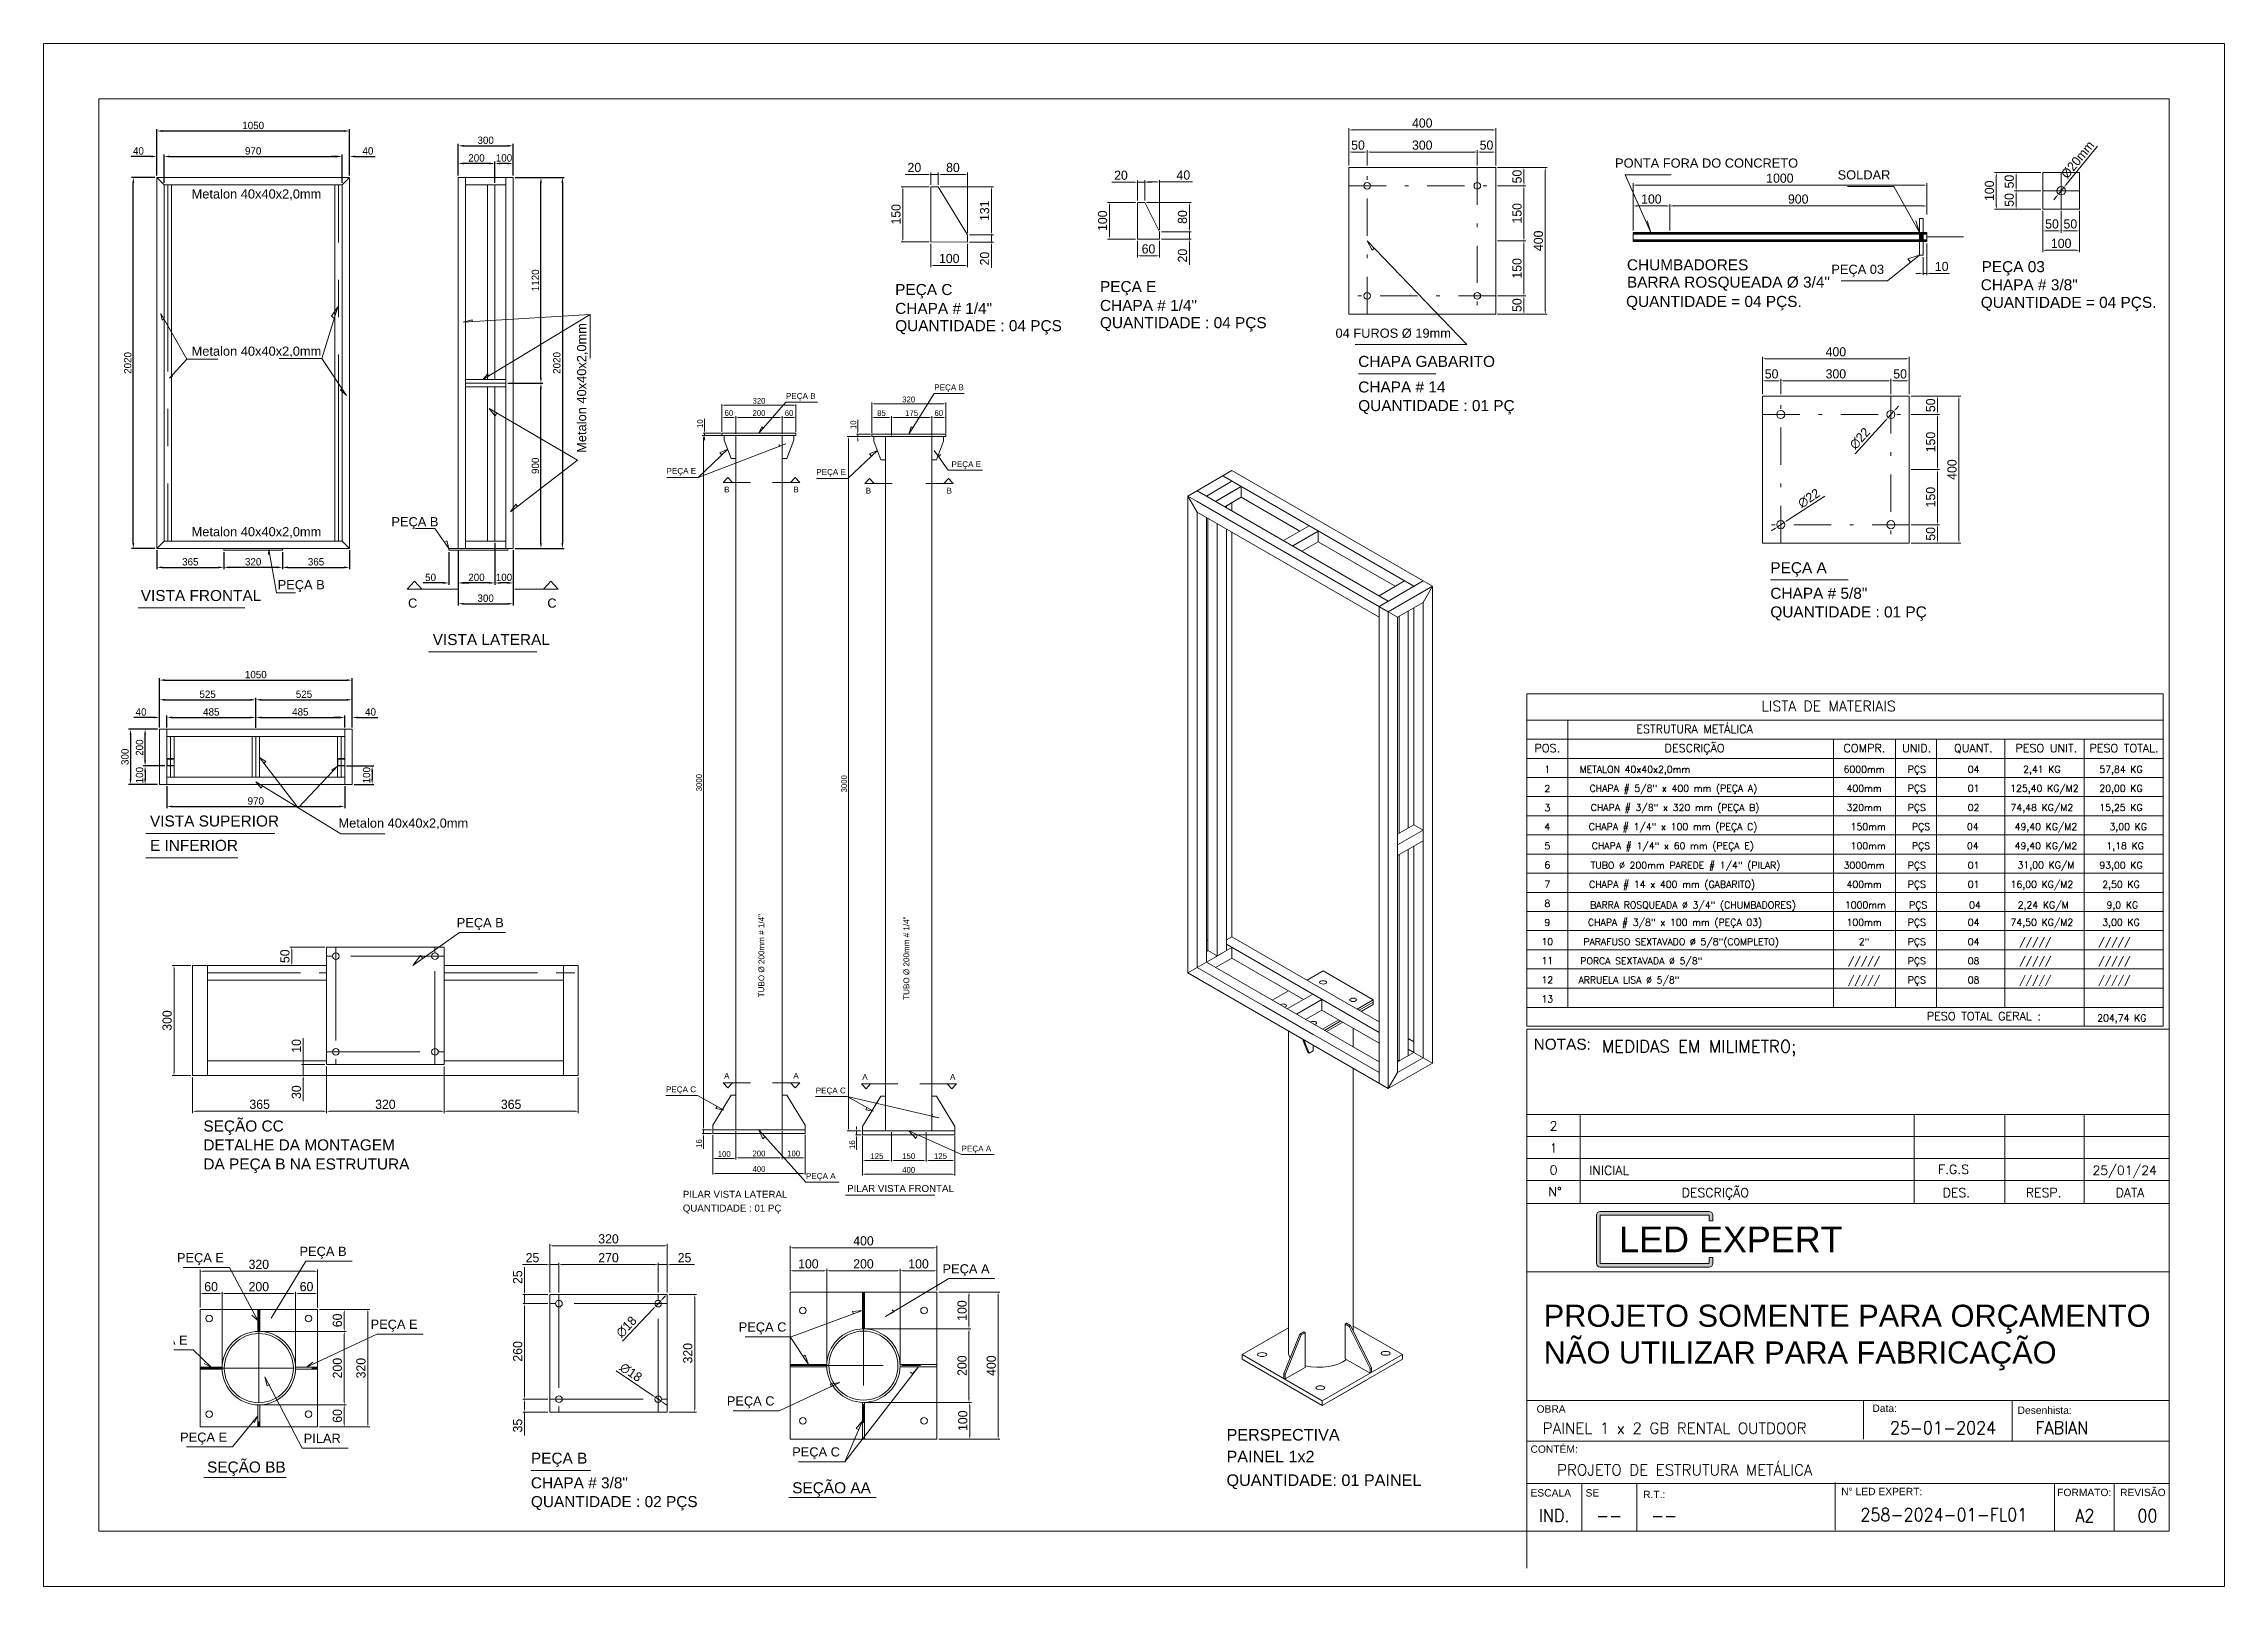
# Paper-space layout 'Layout1' of a CAD drawing. Header units: millimetres. Extents: x -19 to 575, y 276 to 696.
# The model-space entities are those that its viewports show. They can reach past a viewport. Long polylines and large blocks are cut down to what shows.
import ezdxf
from ezdxf.enums import TextEntityAlignment as Align

# ---------------------------------------------------------------- set-up
doc = ezdxf.new("R2010")
doc.units = ezdxf.units.MM
doc.header["$LTSCALE"] = 0.08
for name, pattern in [('ACAD_ISO02W100', [15, 12, -3]), ('CENTER', [50.8, 31.75, -6.35, 6.35, -6.35]), ('DASHDOT', [25.4, 12.7, -6.35, 0, -6.35])]:
    doc.linetypes.add(name, pattern=pattern)
doc.layers.get('0').update_dxf_attribs({"lineweight": 5})
for name, color, linetype, lineweight in [('01 cent', 1, 'DASHDOT', 9), ('02', 2, 'Continuous', 13), ('03', 3, 'Continuous', 15), ('04', 4, 'Continuous', 5), ('05', 5, 'Continuous', 18), ('CENT 1', 1, 'CENTER', 9), ('CONT 1', 1, 'Continuous', 9), ('CONT 2', 2, 'Continuous', 13), ('CONT 3', 3, 'Continuous', 15), ('CONT4', 4, 'Continuous', 5), ('CONT6', 6, 'Continuous', 20), ('COTA', 1, 'Continuous', 9), ('FRL2', 2, 'ACAD_ISO02W100', 13), ('FRL5', 5, 'Continuous', 18), ('FRR140', 5, 'Continuous', 18), ('METALICA 2', 2, 'Continuous', 13), ('METALICA 33', 3, 'Continuous', 15), ('METALICA 5', 5, 'Continuous', 18), ('METALICA 6', 6, 'Continuous', 20), ('RB-004-MARGEM2', 7, 'Continuous', 5), ('RB-225-TEXTO1 FORMATO', 1, 'Continuous', 9)]:
    doc.layers.add(name, color=color, linetype=linetype, lineweight=lineweight)
doc.layers.get('DEFPOINTS').freeze()
doc.styles.add('1-100', font='arial.ttf', dxfattribs={"height": 20})
doc.styles.add('1-250', font='arial.ttf', dxfattribs={"height": 50})
doc.styles.add('1-500', font='arial.ttf', dxfattribs={"height": 100})
doc.styles.add('1-75', font='arial.ttf', dxfattribs={"height": 15})
doc.styles.add('R140', font='simplex.shx', dxfattribs={"height": 3.5})
doc.styles.add('RB - 1', font='arial.ttf', dxfattribs={"height": 2})
doc.styles.add('ROMANS', font='ROMANS.SHX')
doc.dimstyles.new('ESC 20', dxfattribs={"dimscale": 20, "dimtxt": 2, "dimasz": 1.5, "dimexe": 0.5, "dimexo": 0.5, "dimgap": 0.5, "dimtad": 1, "dimdec": 0, "dimzin": 0, "dimdsep": 46, "dimtxsty": 'Standard', "dimcen": 1.5, "dimclrd": 1, "dimclre": 1, "dimclrt": 2, "dimadec": 0, "dimazin": 0, "dimtfac": 1, "dimtdec": 0, "dimtofl": 0, "dimtmove": 0, "dimatfit": 3, "dimfxl": 1, "dimtolj": 1, "dimtzin": 0, "dimarcsym": 0})
doc.dimstyles.new('ESC10', dxfattribs={"dimscale": 10, "dimtxt": 2.5, "dimasz": 1, "dimexe": 0.5, "dimexo": 0.5, "dimtad": 1, "dimdec": 0, "dimtxsty": 'Standard', "dimcen": 2.5, "dimclrd": 1, "dimclre": 1, "dimclrt": 2, "dimadec": 0, "dimazin": 0, "dimtfac": 1, "dimtdec": 0, "dimtmove": 0, "dimatfit": 3, "dimfxl": 1, "dimlwd": 9, "dimlwe": 9, "dimarcsym": 0})

psp = doc.layouts.get("Layout1")

# ---------------------------------------------------------------- texts
at = {"layer": 'COTA', "insert": (389.3, 352.86), "char_height": 6, "attachment_point": 1}
psp.add_mtext_dynamic_manual_height_columns('{\\fArial|b0|i0|c0|p34;\\C10;PROJETO SOMENTE PARA ORÇAMENTO \\PNÃO UTILIZAR PARA FABRICAÇÃO}', width=164.8576, gutter_width=50, heights=[0], dxfattribs=at)
at = {"layer": 'FRR140', "style": 'R140', "width": 0.91}
for tag, p, s in [('25-01-2024', (483.6, 317.61), 'XXXXXXXX'), ('FABIAN', (523.25, 317.61), 'XXXXXXXX'), ('258-2024-01-FL01', (475.57, 293.94), 'XXXXXXXX'), ('A2', (534.12, 293.69), 'X'), ('00', (551.01, 293.69), 'X')]:
    psp.add_attdef(tag, p, s, height=3.5, dxfattribs=at)
for tag, text, p in [('IND.', 'IND.', (392.15, 295.47)), ('--', 'XX', (407.15, 295.47)), ('--', 'XX', (422.15, 295.47))]:
    psp.add_attdef(tag, text=text, height=3.5, dxfattribs=at).set_placement(p, align=Align.MIDDLE)
at = {"layer": 'METALICA 2', "style": 'ROMANS'}
for s, p in [('2', (390.93, 400.28)), ('1', (390.93, 394.28)), ('0', (390.93, 388.28)), ('INICIAL', (401.67, 388.2)), ('25/01/24', (538.78, 388.2))]:
    psp.add_text(s, height=2.5, dxfattribs=at).set_placement(p)
at = {"layer": 'METALICA 2', "color": 2, "style": 'ROMANS'}
psp.add_text('F.G.S', height=2.5, dxfattribs=at).set_placement((496.7, 388.47))
at = {"layer": 'METALICA 33', "style": 'ROMANS'}
for s, p in [('N°', (390.56, 382.37)), ('DESCRIÇÃO', (426.89, 382.12)), ('DES.', (497.98, 382.12)), ('RESP.', (520.62, 382.12)), ('DATA', (545.08, 382.12))]:
    psp.add_text(s, height=2.5, dxfattribs=at).set_placement(p)
at = {"layer": 'RB-004-MARGEM2', "color": 1, "style": 'RB - 1'}
for s, height, p in [('NOTAS:', 3, (386.56, 422.28)), ('OBRA', 2, (387.36, 323.47)), ('Data:', 2, (478.83, 323.67)), ('Desenhista:', 2, (518.38, 323.13)), ('CONTÉM:', 2, (385.71, 312.55)), ('N%%D LED EXPERT:', 2, (470.35, 301.01)), ('REVISÃO', 2, (546.29, 300.76)), ('ESCALA', 2, (385.71, 300.64)), ('SE', 2, (400.71, 300.64)), ('R.T.:', 2, (416.37, 300.22)), ('FORMATO:', 2, (529.16, 300.76))]:
    psp.add_text(s, height=height, dxfattribs=at).set_placement(p)
at = {"layer": 'RB-225-TEXTO1 FORMATO', "color": 2}
for s, height, style, p in [('MEDIDAS EM MILIMETRO;', 3.3, 'ROMANS', (405.1, 421.54)), ('LED EXPERT', 7, '1-75', (409.86, 367.15)), ('PAINEL 1 x 2 GB RENTAL OUTDOOR', 3, 'ROMANS', (389.05, 317.75)), ('PROJETO DE ESTRUTURA METÁLICA', 3, 'ROMANS', (392.94, 306.37))]:
    psp.add_text(s, height=height, dxfattribs=dict(at, style=style)).set_placement(p)

msp = doc.modelspace()

# ---------------------------------------------------------------- texts
at = {"style": '1-500'}
for s, p in [('PERSPECTIVA', (285147.4, -45843.8)), ('PAINEL 1x2  ', (285147.4, -45938.1)), ('QUANTIDADE: 01 PAINEL', (285147.4, -46040.1))]:
    msp.add_text(s, height=50, dxfattribs=at).set_placement(p)
at = {"layer": '04', "color": 4}
for s, height, style, p in [('PEÇA B', 25, '1-250', (279214, -38514.6)), ('PEÇA B', 25, '1-250', (279855, -38477.2)), ('PEÇA E', 25, '1-250', (279929.5, -38809.3)), ('PEÇA E', 25, '1-250', (278697.9, -38838.1)), ('PEÇA E', 25, '1-250', (279345, -38843)), ('B', 25, '1-250', (278946.6, -38918.5)), ('B', 25, '1-250', (279245.9, -38918.5)), ('B', 25, '1-250', (279558.9, -38923.5)), ('B', 25, '1-250', (279908.2, -38923.5)), ('Metalon 40x40x2,0mm', 50, '1-250', (272841.4, -39767.3)), ('Metalon 40x40x2,0mm', 50, '1-250', (272841.4, -40623.4)), ('PEÇA B', 25, '1-75', (282299.9, -40945.2)), ('A', 25, '1-250', (278946.6, -41451.5)), ('A', 25, '1-250', (279245.9, -41451.5)), ('A', 25, '1-250', (279543.9, -41456.4)), ('A', 25, '1-250', (279923.2, -41456.4)), ('PEÇA A', 30, '1-250', (283043.7, -41446.6)), ('PEÇA B', 50, '1-250', (273930, -41552.1)), ('PEÇA C', 25, '1-250', (278695.5, -41509.9)), ('PEÇA C', 25, '1-250', (279342.6, -41514.8)), ('SEÇÃO CC', 30, '1-250', (281609.9, -41501.4)), ('CHAPA # 5/8"', 30, '1-250', (283043.7, -41516.2)), ('Metalon 40x40x2,0mm', 50, '1-250', (272841.4, -41606.5)), ('DETALHE DA MONTAGEM', 30, '1-250', (281609.9, -41552.8)), ('DA PEÇA B NA ESTRUTURA', 30, '1-250', (281609.9, -41604.8)), ('QUANTIDADE : 01 PÇ', 30, '1-250', (283043.7, -41566.9)), ('PEÇA A', 25, '1-250', (279972.9, -41765.9)), ('PEÇA E', 25, '1-75', (281418.1, -41808.5)), ('PEÇA B', 25, '1-75', (281752.1, -41791.4)), ('PEÇA A', 25, '1-75', (283503.5, -41838.9)), ('PEÇA B', 50, '1-250', (273310.4, -41894.9)), ('PEÇA A', 25, '1-250', (279300.5, -41884.3)), ('VISTA FRONTAL', 60, '1-500', (272564.5, -41958.8)), ('PILAR VISTA LATERAL', 30, '1-500', (278768.2, -41965.8)), ('PILAR VISTA FRONTAL', 30, '1-500', (279478.7, -41940.7)), ('C', 50, '1-250', (274020.6, -41995.1)), ('C', 50, '1-250', (274779.2, -41995.1)), ('QUANTIDADE : 01 PÇ', 30, '1-500', (278768.2, -42025.7)), ('PEÇA E', 25, '1-75', (281945.6, -41989.8)), ('PEÇA C', 25, '1-75', (282948.3, -41997.2)), ('PEÇA E', 25, '1-75', (281319.2, -42033)), ('VISTA LATERAL', 60, '1-500', (274154.9, -42198.4)), ('PEÇA C', 25, '1-75', (282915.9, -42198.5)), ('PEÇA E', 25, '1-75', (281426.7, -42297.2)), ('PILAR', 25, '1-75', (281763.4, -42300.3)), ('SEÇÃO BB', 30, '1-250', (281500.1, -42381)), ('PEÇA B', 30, '1-250', (282382.3, -42356.9)), ('PEÇA C', 25, '1-75', (283094, -42337.3)), ('CHAPA # 3/8"', 30, '1-250', (282382.3, -42424)), ('SEÇÃO AA', 30, '1-250', (283094, -42437.5)), ('QUANTIDADE : 02 PÇS', 30, '1-250', (282382.3, -42475.1)), ('VISTA SUPERIOR', 60, '1-500', (272614.6, -43186.7)), ('Metalon 40x40x2,0mm', 50, '1-250', (273641.5, -43192.9)), ('PEÇA C', 30, '1-250', (282030.4, -43191.1)), ('PEÇA E', 30, '1-250', (282588.2, -43183)), ('CHAPA # 1/4"', 30, '1-250', (282030.4, -43242.5)), ('CHAPA # 1/4"', 30, '1-250', (282588.2, -43234.4)), ('E INFERIOR', 60, '1-500', (272614.6, -43319.2)), ('QUANTIDADE : 04 PÇS', 30, '1-250', (282030.4, -43289.5)), ('QUANTIDADE : 04 PÇS', 30, '1-250', (282588.2, -43281.3)), ('04 FUROS %%C 19mm', 25, '1-75', (281500.8, -44073)), ('CHAPA GABARITO', 30, '1-250', (281562.6, -44152.4)), ('CHAPA # 14', 30, '1-250', (281562.6, -44222)), ('QUANTIDADE : 01 PÇ', 30, '1-250', (281562.6, -44272.7))]:
    msp.add_text(s, height=height, dxfattribs=dict(at, style=style)).set_placement(p)
for s, height, style, p in [('Metalon 40x40x2,0mm', 50, '1-250', (274991.1, -41151.8)), ('TUBO %%C 200mm # 1/4"', 25, '1-500', (279120.3, -41099.8)), ('TUBO %%C 200mm # 1/4"', 25, '1-500', (279746.9, -41110.5))]:
    msp.add_text(s, height=height, rotation=90, dxfattribs=dict(at, style=style)).set_placement(p)
at = {"layer": 'CONT 2', "style": 'ROMANS'}
for s, p in [('1', (282209.2, -35601.9)), ('METALON 40x40x2,0mm', (283055.5, -35601)), ('6000mm', (285270.2, -35601)), ('PÇS', (285780.6, -35601)), ('04', (286328.1, -35601)), ('2,41 KG', (286988.1, -35601)), ('57,84 KG', (287752.7, -35601)), ('2', (282209.2, -35786.7)), ('CHAPA # 5/8" x 400 mm (PEÇA A) ', (283450.5, -35785.8)), ('400mm', (285270.2, -35785.8)), ('PÇS', (285780.6, -35785.8)), ('01', (286328.1, -35785.8)), ('125,40 KG/M2', (287013, -35785.8)), ('20,00 KG', (287752.7, -35785.8)), ('3', (282209.2, -35971.5)), ('CHAPA # 3/8" x 320 mm (PEÇA B) ', (283466.4, -35970.6)), ('320mm', (285270.2, -35970.6)), ('PÇS', (285780.6, -35970.6)), ('02', (286328.1, -35970.6)), ('74,48 KG/M2', (286988.1, -35970.6)), ('15,25 KG', (287752.7, -35970.6)), ('4', (282209.2, -36156.3)), ('CHAPA # 1/4" x 100 mm (PEÇA C) ', (283447.2, -36155.4)), ('150mm', (285310.1, -36155.4)), ('PÇS', (285820.5, -36155.4)), ('04', (286321.1, -36155.4)), ('49,40 KG/M2', (287028, -36155.4)), ('3,00 KG', (287823, -36155.4)), ('5', (282209.2, -36341.1)), ('CHAPA # 1/4" x 60 mm (PEÇA E) ', (283444.5, -36340.2)), ('100mm', (285310.1, -36340.2)), ('PÇS', (285820.5, -36340.2)), ('04', (286321.1, -36340.2)), ('49,40 KG/M2', (287028, -36340.2)), ('1,18 KG', (287792.6, -36340.2)), ('6', (282209.2, -36525.9)), ('TUBO %%C 200mm PAREDE # 1/4" (PILAR)', (283544.7, -36527.7)), ('3000mm', (285270.2, -36527.7)), ('PÇS', (285780.6, -36527.7)), ('01', (286328.1, -36527.7)), ('31,00 KG/M', (287028, -36526.3)), ('93,00 KG', (287752.7, -36527.7)), ('7', (282209.2, -36710.7)), ('CHAPA # 14 x 400 mm (GABARITO) ', (283437.6, -36712.5)), ('400mm', (285270.2, -36712.5)), ('PÇS', (285780.6, -36712.5)), ('01', (286328.1, -36712.5)), ('16,00 KG/M2', (286988.1, -36712.5)), ('2,50 KG', (287752.7, -36712.5)), ('8', (282209.2, -36895.5)), ('BARRA ROSQUEADA %%C 3/4" (CHUMBADORES)', (283616.9, -36911.7)), ('1000mm', (285283, -36911.7)), ('PÇS', (285793.5, -36911.7)), ('04', (286340.9, -36911.7)), ('2,24 KG/M', (287000.9, -36911.7)), ('9,0 KG', (287765.6, -36911.7)), ('CHAPA # 3/8" x 100 mm (PEÇA 03) ', (283466.4, -37079.4)), ('74,50 KG/M2', (286988.1, -37079.4)), ('9', (282209.2, -37080.3)), ('100mm', (285270.2, -37079.4)), ('PÇS', (285780.6, -37079.4)), ('04', (286328.1, -37079.4)), ('3,00 KG', (287752.7, -37079.4)), ('10', (282209.2, -37265.1)), ('PARAFUSO SEXTAVADO %%C 5/8"(COMPLETO)', (283502.8, -37266.9)), ('2"', (285270.2, -37266.9)), ('PÇS', (285780.6, -37266.9)), ('04', (286328.1, -37266.9)), ('/////', (286925.1, -37266.9)), ('/////', (287689.8, -37266.9)), ('11', (282209.2, -37449.9)), ('PORCA SEXTAVADA %%C 5/8"', (283117.9, -37451.7)), ('/////', (285270.2, -37451.7)), ('PÇS', (285780.6, -37451.7)), ('08', (286328.1, -37451.7)), ('/////', (286925.1, -37451.7)), ('/////', (287689.8, -37451.7)), ('12', (282209.2, -37634.7)), ('ARRUELA LISA %%C 5/8"', (282998.5, -37636.5)), ('/////', (285270.2, -37636.5)), ('PÇS', (285780.6, -37636.5)), ('08', (286328.1, -37636.5)), ('/////', (286925.1, -37636.5)), ('/////', (287689.8, -37636.5)), ('13', (282209.2, -37819.5)), ('204,74 KG', (287760.9, -38002.7))]:
    msp.add_text(s, height=66, dxfattribs=at).set_placement(p, align=Align.CENTER)
at = {"layer": 'CONT 3', "style": 'ROMANS'}
for s, height, p in [('LISTA DE MATERIAIS', 100, (284926.2, -35008)), ('ESTRUTURA METÁLICA', 79.2, (283632.5, -35218.5)), ('POS.', 79.2, (282209.2, -35403.3)), ('DESCRIÇÃO', 79.2, (283632.5, -35403.3)), ('COMPR.', 79.2, (285273.3, -35403.3)), ('UNID.', 79.2, (285778, -35403.3)), ('QUANT.', 79.2, (286325.5, -35403.3)), ('PESO UNIT.', 79.2, (287030.7, -35403.3)), ('PESO TOTAL.', 79.2, (287782.1, -35403.3)), ('PESO TOTAL GERAL :', 79.2, (286428.3, -37991.7))]:
    msp.add_text(s, height=height, dxfattribs=at).set_placement(p, align=Align.CENTER)
at = {"layer": 'CONT4', "style": '1-100'}
for s, height, p in [('PONTA FORA DO CONCRETO', 25, (282262.2, -43609.9)), ('SOLDAR ', 25, (282868.4, -43642.1)), ('CHUMBADORES', 30, (282294.5, -43889.5)), ('PEÇA 03', 25, (282851.3, -43899.1)), ('PEÇA 03', 30, (283260.5, -43894.4)), ('BARRA ROSQUEADA %%C 3/4"', 30, (282294.5, -43936.6)), ('CHAPA # 3/8"', 30, (283258.2, -43943.8)), ('QUANTIDADE = 04 PÇS.', 30, (282292.1, -43989.1)), ('QUANTIDADE = 04 PÇS.', 30, (283258.2, -43991.6))]:
    msp.add_text(s, height=height, dxfattribs=at).set_placement(p)

# ---------------------------------------------------------------- blocks, each defined once
blk = doc.blocks.new('*D6')
at = {"layer": 'COTA', "color": 1, "lineweight": -2, "transparency": 16777216}
for p, q in [((274565.3, -40772.5), (274754.4, -40772.5)), ((274744.4, -41642.5), (274744.4, -40802.5)), ((274603.3, -41672.5), (274754.4, -41672.5))]:
    blk.add_line(p, q, dxfattribs=at)
at = {"layer": 'COTA', "color": 1, "transparency": 16777216}
for points in [[(274739.4, -40802.5), (274749.4, -40802.5), (274744.4, -40772.5)], [(274739.4, -41642.5), (274749.4, -41642.5), (274744.4, -41672.5)]]:
    blk.add_solid(points, dxfattribs=at)
at = {"layer": 'COTA', "color": 2, "transparency": 16777216, "insert": (274714.4, -41222.5), "char_height": 40, "attachment_point": 5, "rotation": 90}
blk.add_mtext('\\A1;900', dxfattribs=at)
blk = doc.blocks.new('*D104')
at = {"layer": 'COTA', "color": 1, "lineweight": -2, "transparency": 16777216}
for p, q in [((274603.3, -39652.5), (274754.4, -39652.5)), ((274744.4, -40742.5), (274744.4, -39682.5)), ((274563.3, -40772.5), (274754.4, -40772.5))]:
    blk.add_line(p, q, dxfattribs=at)
at = {"layer": 'COTA', "color": 1, "transparency": 16777216}
for points in [[(274739.4, -39682.5), (274749.4, -39682.5), (274744.4, -39652.5)], [(274739.4, -40742.5), (274749.4, -40742.5), (274744.4, -40772.5)]]:
    blk.add_solid(points, dxfattribs=at)
at = {"layer": 'COTA', "color": 2, "transparency": 16777216, "insert": (274714.4, -40212.5), "char_height": 40, "attachment_point": 5, "rotation": 90}
blk.add_mtext('\\A1;1120', dxfattribs=at)
blk = doc.blocks.new('*D7')
at = {"layer": 'COTA', "color": 1, "lineweight": -2, "transparency": 16777216}
for p, q in [((274603.3, -39652.5), (274871.2, -39652.5)), ((274861.2, -39682.5), (274861.2, -41642.5)), ((274603.3, -41672.5), (274871.2, -41672.5))]:
    blk.add_line(p, q, dxfattribs=at)
at = {"layer": 'COTA', "color": 1, "transparency": 16777216}
for points in [[(274856.2, -39682.5), (274866.2, -39682.5), (274861.2, -39652.5)], [(274856.2, -41642.5), (274866.2, -41642.5), (274861.2, -41672.5)]]:
    blk.add_solid(points, dxfattribs=at)
at = {"layer": 'COTA', "color": 2, "transparency": 16777216, "insert": (274831.2, -40662.5), "char_height": 40, "attachment_point": 5, "rotation": 90}
blk.add_mtext('\\A1;2020', dxfattribs=at)
blk = doc.blocks.new('*D105')
at = {"layer": 'COTA', "color": 1, "lineweight": -2, "transparency": 16777216}
for p, q in [((274293.3, -39642.5), (274293.3, -39470.3)), ((274323.3, -39480.3), (274563.3, -39480.3)), ((274593.3, -39642.5), (274593.3, -39470.3))]:
    blk.add_line(p, q, dxfattribs=at)
at = {"layer": 'COTA', "color": 1, "transparency": 16777216}
for points in [[(274323.3, -39475.3), (274323.3, -39485.3), (274293.3, -39480.3)], [(274563.3, -39475.3), (274563.3, -39485.3), (274593.3, -39480.3)]]:
    blk.add_solid(points, dxfattribs=at)
at = {"layer": 'COTA', "color": 2, "transparency": 16777216, "insert": (274443.3, -39450.3), "char_height": 40, "attachment_point": 5}
blk.add_mtext('\\A1;300', dxfattribs=at)
blk = doc.blocks.new('*D106')
at = {"layer": 'COTA', "color": 1, "lineweight": -2, "transparency": 16777216}
for p, q in [((272666.1, -42647.1), (272666.1, -42379.5)), ((272696.1, -42389.5), (273686.1, -42389.5)), ((273716.1, -42647.1), (273716.1, -42379.5))]:
    blk.add_line(p, q, dxfattribs=at)
at = {"layer": 'COTA', "color": 1, "transparency": 16777216}
for points in [[(272696.1, -42384.5), (272696.1, -42394.5), (272666.1, -42389.5)], [(273686.1, -42384.5), (273686.1, -42394.5), (273716.1, -42389.5)]]:
    blk.add_solid(points, dxfattribs=at)
at = {"layer": 'COTA', "color": 2, "transparency": 16777216, "insert": (273191.1, -42359.5), "char_height": 40, "attachment_point": 5}
blk.add_mtext('\\A1;1050', dxfattribs=at)
blk = doc.blocks.new('*D107')
at = {"layer": 'COTA', "color": 1, "lineweight": -2, "transparency": 16777216}
for p, q in [((272656.1, -42657.1), (272498.5, -42657.1)), ((272508.5, -42687.1), (272508.5, -42927.1)), ((272656.1, -42957.1), (272498.5, -42957.1))]:
    blk.add_line(p, q, dxfattribs=at)
at = {"layer": 'COTA', "color": 1, "transparency": 16777216}
for points in [[(272503.5, -42687.1), (272513.5, -42687.1), (272508.5, -42657.1)], [(272503.5, -42927.1), (272513.5, -42927.1), (272508.5, -42957.1)]]:
    blk.add_solid(points, dxfattribs=at)
at = {"layer": 'COTA', "color": 2, "transparency": 16777216, "insert": (272478.5, -42807.1), "char_height": 40, "attachment_point": 5, "rotation": 90}
blk.add_mtext('\\A1;300', dxfattribs=at)
blk = doc.blocks.new('*D108')
at = {"layer": 'COTA', "color": 1, "lineweight": -2, "transparency": 16777216}
for p, q in [((272666.1, -42647.1), (272666.1, -42486.6)), ((272696.1, -42496.6), (273161.1, -42496.6)), ((273191.1, -42647.1), (273191.1, -42486.6))]:
    blk.add_line(p, q, dxfattribs=at)
at = {"layer": 'COTA', "color": 1, "transparency": 16777216}
for points in [[(272696.1, -42491.6), (272696.1, -42501.6), (272666.1, -42496.6)], [(273161.1, -42491.6), (273161.1, -42501.6), (273191.1, -42496.6)]]:
    blk.add_solid(points, dxfattribs=at)
at = {"layer": 'COTA', "color": 2, "transparency": 16777216, "insert": (272928.6, -42466.6), "char_height": 40, "attachment_point": 5}
blk.add_mtext('\\A1;525', dxfattribs=at)
blk = doc.blocks.new('*D8')
at = {"layer": 'COTA', "color": 1, "lineweight": -2, "transparency": 16777216}
for p, q in [((273191.1, -42647.1), (273191.1, -42486.6)), ((273221.1, -42496.6), (273686.1, -42496.6)), ((273716.1, -42647.1), (273716.1, -42486.6))]:
    blk.add_line(p, q, dxfattribs=at)
at = {"layer": 'COTA', "color": 1, "transparency": 16777216}
for points in [[(273221.1, -42491.6), (273221.1, -42501.6), (273191.1, -42496.6)], [(273686.1, -42491.6), (273686.1, -42501.6), (273716.1, -42496.6)]]:
    blk.add_solid(points, dxfattribs=at)
at = {"layer": 'COTA', "color": 2, "transparency": 16777216, "insert": (273453.6, -42466.6), "char_height": 40, "attachment_point": 5}
blk.add_mtext('\\A1;525', dxfattribs=at)
blk = doc.blocks.new('*D9')
at = {"layer": 'COTA', "color": 1, "lineweight": -2, "transparency": 16777216}
for p, q in [((272666.1, -42647.1), (272666.1, -42582.8)), ((272706.1, -42647.1), (272706.1, -42582.8)), ((272636.1, -42592.8), (272526.1, -42592.8)), ((272736.1, -42592.8), (272766.1, -42592.8))]:
    blk.add_line(p, q, dxfattribs=at)
at = {"layer": 'COTA', "color": 1, "transparency": 16777216}
for points in [[(272636.1, -42587.8), (272636.1, -42597.8), (272666.1, -42592.8)], [(272736.1, -42587.8), (272736.1, -42597.8), (272706.1, -42592.8)]]:
    blk.add_solid(points, dxfattribs=at)
at = {"layer": 'COTA', "color": 2, "transparency": 16777216, "insert": (272566.1, -42562.8), "char_height": 40, "attachment_point": 5}
blk.add_mtext('\\A1;40', dxfattribs=at)
blk = doc.blocks.new('*D10')
at = {"layer": 'COTA', "color": 1, "lineweight": -2, "transparency": 16777216}
for p, q in [((272706.1, -42647.1), (272706.1, -42582.8)), ((273191.1, -42649.1), (273191.1, -42582.8)), ((272736.1, -42592.8), (273161.1, -42592.8))]:
    blk.add_line(p, q, dxfattribs=at)
at = {"layer": 'COTA', "color": 1, "transparency": 16777216}
for points in [[(272736.1, -42587.8), (272736.1, -42597.8), (272706.1, -42592.8)], [(273161.1, -42587.8), (273161.1, -42597.8), (273191.1, -42592.8)]]:
    blk.add_solid(points, dxfattribs=at)
at = {"layer": 'COTA', "color": 2, "transparency": 16777216, "insert": (272948.6, -42562.8), "char_height": 40, "attachment_point": 5}
blk.add_mtext('\\A1;485', dxfattribs=at)
blk = doc.blocks.new('*D109')
at = {"layer": 'COTA', "color": 1, "lineweight": -2, "transparency": 16777216}
for p, q in [((273191.1, -42647.1), (273191.1, -42582.8)), ((273676.1, -42647.1), (273676.1, -42582.8)), ((273221.1, -42592.8), (273646.1, -42592.8))]:
    blk.add_line(p, q, dxfattribs=at)
at = {"layer": 'COTA', "color": 1, "transparency": 16777216}
for points in [[(273221.1, -42587.8), (273221.1, -42597.8), (273191.1, -42592.8)], [(273646.1, -42587.8), (273646.1, -42597.8), (273676.1, -42592.8)]]:
    blk.add_solid(points, dxfattribs=at)
at = {"layer": 'COTA', "color": 2, "transparency": 16777216, "insert": (273433.6, -42562.8), "char_height": 40, "attachment_point": 5}
blk.add_mtext('\\A1;485', dxfattribs=at)
blk = doc.blocks.new('*D11')
at = {"layer": 'COTA', "color": 1, "lineweight": -2, "transparency": 16777216}
for p, q in [((273676.1, -42647.1), (273676.1, -42582.8)), ((273716.1, -42647.1), (273716.1, -42582.8)), ((273646.1, -42592.8), (273616.1, -42592.8)), ((273746.1, -42592.8), (273856.1, -42592.8))]:
    blk.add_line(p, q, dxfattribs=at)
at = {"layer": 'COTA', "color": 1, "transparency": 16777216}
for points in [[(273646.1, -42587.8), (273646.1, -42597.8), (273676.1, -42592.8)], [(273746.1, -42587.8), (273746.1, -42597.8), (273716.1, -42592.8)]]:
    blk.add_solid(points, dxfattribs=at)
at = {"layer": 'COTA', "color": 2, "transparency": 16777216, "insert": (273816.1, -42562.8), "char_height": 40, "attachment_point": 5}
blk.add_mtext('\\A1;40', dxfattribs=at)
blk = doc.blocks.new('*D110')
at = {"layer": 'COTA', "color": 1, "lineweight": -2, "transparency": 16777216}
for p, q in [((272651.8, -39642.5), (272651.8, -39389.7)), ((273671.8, -39399.7), (272681.8, -39399.7)), ((273701.8, -39642.5), (273701.8, -39389.7))]:
    blk.add_line(p, q, dxfattribs=at)
at = {"layer": 'COTA', "color": 1, "transparency": 16777216}
for points in [[(272681.8, -39394.7), (272681.8, -39404.7), (272651.8, -39399.7)], [(273671.8, -39394.7), (273671.8, -39404.7), (273701.8, -39399.7)]]:
    blk.add_solid(points, dxfattribs=at)
at = {"layer": 'COTA', "color": 2, "transparency": 16777216, "insert": (273176.8, -39369.7), "char_height": 40, "attachment_point": 5}
blk.add_mtext('\\A1;1050', dxfattribs=at)
blk = doc.blocks.new('*D111')
at = {"layer": 'COTA', "color": 1, "lineweight": -2, "transparency": 16777216}
for p, q in [((272641.8, -39652.5), (272513.8, -39652.5)), ((272523.8, -41642.5), (272523.8, -39682.5)), ((272641.8, -41672.5), (272513.8, -41672.5))]:
    blk.add_line(p, q, dxfattribs=at)
at = {"layer": 'COTA', "color": 1, "transparency": 16777216}
for points in [[(272518.8, -39682.5), (272528.8, -39682.5), (272523.8, -39652.5)], [(272518.8, -41642.5), (272528.8, -41642.5), (272523.8, -41672.5)]]:
    blk.add_solid(points, dxfattribs=at)
at = {"layer": 'COTA', "color": 2, "transparency": 16777216, "insert": (272493.8, -40662.5), "char_height": 40, "attachment_point": 5, "rotation": 90}
blk.add_mtext('\\A1;2020', dxfattribs=at)
blk = doc.blocks.new('*D112')
at = {"layer": 'COTA', "color": 1, "lineweight": -2, "transparency": 16777216}
for p, q in [((272621.8, -39538.2), (272511.8, -39538.2)), ((272651.8, -39642.5), (272651.8, -39528.2)), ((272691.8, -39682.5), (272691.8, -39528.2)), ((272721.8, -39538.2), (272751.8, -39538.2))]:
    blk.add_line(p, q, dxfattribs=at)
at = {"layer": 'COTA', "color": 1, "transparency": 16777216}
for points in [[(272621.8, -39533.2), (272621.8, -39543.2), (272651.8, -39538.2)], [(272721.8, -39533.2), (272721.8, -39543.2), (272691.8, -39538.2)]]:
    blk.add_solid(points, dxfattribs=at)
at = {"layer": 'COTA', "color": 2, "transparency": 16777216, "insert": (272551.8, -39508.2), "char_height": 40, "attachment_point": 5}
blk.add_mtext('\\A1;40', dxfattribs=at)
blk = doc.blocks.new('*D12')
at = {"layer": 'COTA', "color": 1, "lineweight": -2, "transparency": 16777216}
for p, q in [((272691.8, -39682.5), (272691.8, -39528.2)), ((272721.8, -39538.2), (273631.8, -39538.2)), ((273661.8, -39682.5), (273661.8, -39528.2))]:
    blk.add_line(p, q, dxfattribs=at)
at = {"layer": 'COTA', "color": 1, "transparency": 16777216}
for points in [[(272721.8, -39533.2), (272721.8, -39543.2), (272691.8, -39538.2)], [(273631.8, -39533.2), (273631.8, -39543.2), (273661.8, -39538.2)]]:
    blk.add_solid(points, dxfattribs=at)
at = {"layer": 'COTA', "color": 2, "transparency": 16777216, "insert": (273176.8, -39508.2), "char_height": 40, "attachment_point": 5}
blk.add_mtext('\\A1;970', dxfattribs=at)
blk = doc.blocks.new('*D113')
at = {"layer": 'COTA', "color": 1, "lineweight": -2, "transparency": 16777216}
for p, q in [((273631.8, -39538.2), (273601.8, -39538.2)), ((273661.8, -39642.5), (273661.8, -39528.2)), ((273701.8, -39642.5), (273701.8, -39528.2)), ((273731.8, -39538.2), (273841.8, -39538.2))]:
    blk.add_line(p, q, dxfattribs=at)
at = {"layer": 'COTA', "color": 1, "transparency": 16777216}
for points in [[(273631.8, -39533.2), (273631.8, -39543.2), (273661.8, -39538.2)], [(273731.8, -39533.2), (273731.8, -39543.2), (273701.8, -39538.2)]]:
    blk.add_solid(points, dxfattribs=at)
at = {"layer": 'COTA', "color": 2, "transparency": 16777216, "insert": (273801.8, -39508.2), "char_height": 40, "attachment_point": 5}
blk.add_mtext('\\A1;40', dxfattribs=at)
blk = doc.blocks.new('*D13')
at = {"layer": 'COTA', "color": 1, "lineweight": -2, "transparency": 16777216}
for p, q in [((272706.1, -42967.1), (272706.1, -43087.6)), ((273676.1, -42967.1), (273676.1, -43087.6)), ((272736.1, -43077.6), (273646.1, -43077.6))]:
    blk.add_line(p, q, dxfattribs=at)
at = {"layer": 'COTA', "color": 1, "transparency": 16777216}
for points in [[(272736.1, -43072.6), (272736.1, -43082.6), (272706.1, -43077.6)], [(273646.1, -43072.6), (273646.1, -43082.6), (273676.1, -43077.6)]]:
    blk.add_solid(points, dxfattribs=at)
at = {"layer": 'COTA', "color": 2, "transparency": 16777216, "insert": (273191.1, -43047.6), "char_height": 40, "attachment_point": 5}
blk.add_mtext('\\A1;970', dxfattribs=at)
blk = doc.blocks.new('*D14')
at = {"layer": 'COTA', "color": 1, "lineweight": -2, "transparency": 16777216}
for p, q in [((274493.3, -41642.5), (274493.3, -41870.4)), ((274593.3, -41682.5), (274593.3, -41870.4)), ((274563.3, -41860.4), (274523.3, -41860.4))]:
    blk.add_line(p, q, dxfattribs=at)
at = {"layer": 'COTA', "color": 1, "transparency": 16777216}
for points in [[(274523.3, -41855.4), (274523.3, -41865.4), (274493.3, -41860.4)], [(274563.3, -41855.4), (274563.3, -41865.4), (274593.3, -41860.4)]]:
    blk.add_solid(points, dxfattribs=at)
at = {"layer": 'COTA', "color": 2, "transparency": 16777216, "insert": (274543.3, -41830.4), "char_height": 40, "attachment_point": 5}
blk.add_mtext('\\A1;100', dxfattribs=at)
blk = doc.blocks.new('*D114')
at = {"layer": 'COTA', "color": 1, "lineweight": -2, "transparency": 16777216}
for p, q in [((272696.1, -42857.1), (272578, -42857.1)), ((272588, -42887.1), (272588, -42927.1)), ((272656.1, -42957.1), (272578, -42957.1))]:
    blk.add_line(p, q, dxfattribs=at)
at = {"layer": 'COTA', "color": 1, "transparency": 16777216}
for points in [[(272583, -42887.1), (272593, -42887.1), (272588, -42857.1)], [(272583, -42927.1), (272593, -42927.1), (272588, -42957.1)]]:
    blk.add_solid(points, dxfattribs=at)
at = {"layer": 'COTA', "color": 2, "transparency": 16777216, "insert": (272558, -42907.1), "char_height": 40, "attachment_point": 5, "rotation": 90}
blk.add_mtext('\\A1;100', dxfattribs=at)
blk = doc.blocks.new('*D115')
at = {"layer": 'COTA', "color": 1, "lineweight": -2, "transparency": 16777216}
for p, q in [((273686.1, -42857.1), (273834.8, -42857.1)), ((273824.8, -42887.1), (273824.8, -42927.1)), ((273726.1, -42957.1), (273834.8, -42957.1))]:
    blk.add_line(p, q, dxfattribs=at)
at = {"layer": 'COTA', "color": 1, "transparency": 16777216}
for points in [[(273819.8, -42887.1), (273829.8, -42887.1), (273824.8, -42857.1)], [(273819.8, -42927.1), (273829.8, -42927.1), (273824.8, -42957.1)]]:
    blk.add_solid(points, dxfattribs=at)
at = {"layer": 'COTA', "color": 2, "transparency": 16777216, "insert": (273794.8, -42907.1), "char_height": 40, "attachment_point": 5, "rotation": 90}
blk.add_mtext('\\A1;100', dxfattribs=at)
blk = doc.blocks.new('*D116')
at = {"layer": 'COTA', "color": 1, "lineweight": 9, "transparency": 16777216}
for p, q in [((278897.4, -41693.5), (278897.4, -41865.7)), ((279297.4, -41693.5), (279297.4, -41865.7)), ((278907.4, -41860.7), (279287.4, -41860.7))]:
    blk.add_line(p, q, dxfattribs=at)
at = {"layer": 'COTA', "color": 1, "transparency": 16777216}
for points in [[(278907.4, -41859), (278907.4, -41862.3), (278897.4, -41860.7)], [(279287.4, -41859), (279287.4, -41862.3), (279297.4, -41860.7)]]:
    blk.add_solid(points, dxfattribs=at)
at = {"layer": 'COTA', "color": 2, "transparency": 16777216, "insert": (279097.4, -41841.9), "char_height": 25, "attachment_point": 5}
blk.add_mtext('400', dxfattribs=at)
blk = doc.blocks.new('*D117')
at = {"layer": 'COTA', "color": 1, "lineweight": 9, "transparency": 16777216}
for p, q in [((279544.5, -41698.4), (279544.5, -41869.4)), ((279944.5, -41698.4), (279944.5, -41869.4)), ((279554.5, -41864.4), (279934.5, -41864.4))]:
    blk.add_line(p, q, dxfattribs=at)
at = {"layer": 'COTA', "color": 1, "transparency": 16777216}
for points in [[(279554.5, -41862.8), (279554.5, -41866.1), (279544.5, -41864.4)], [(279934.5, -41862.8), (279934.5, -41866.1), (279944.5, -41864.4)]]:
    blk.add_solid(points, dxfattribs=at)
at = {"layer": 'COTA', "color": 2, "transparency": 16777216, "insert": (279744.5, -41845.7), "char_height": 25, "attachment_point": 5}
blk.add_mtext('400', dxfattribs=at)
blk = doc.blocks.new('*D118')
at = {"layer": 'COTA', "color": 1, "lineweight": 9, "transparency": 16777216}
for p, q in [((278892.4, -41672.5), (278852.3, -41672.5)), ((278892.4, -41688.5), (278852.3, -41688.5)), ((278857.3, -41662.5), (278857.3, -41652.5)), ((278857.3, -41672.5), (278857.3, -41688.5)), ((278857.3, -41698.5), (278857.3, -41754.3))]:
    blk.add_line(p, q, dxfattribs=at)
at = {"layer": 'COTA', "color": 1, "transparency": 16777216}
for points in [[(278855.7, -41662.5), (278859, -41662.5), (278857.3, -41672.5)], [(278855.7, -41698.5), (278859, -41698.5), (278857.3, -41688.5)]]:
    blk.add_solid(points, dxfattribs=at)
at = {"layer": 'COTA', "color": 2, "transparency": 16777216, "insert": (278838.6, -41731.4), "char_height": 25, "attachment_point": 5, "rotation": 90}
blk.add_mtext('16', dxfattribs=at)
blk = doc.blocks.new('*D119')
at = {"layer": 'COTA', "color": 1, "lineweight": 9, "transparency": 16777216}
for p, q in [((278942.4, -38672.5), (278852.3, -38672.5)), ((278857.3, -41662.5), (278857.3, -38682.5)), ((278892.4, -41672.5), (278852.3, -41672.5))]:
    blk.add_line(p, q, dxfattribs=at)
at = {"layer": 'COTA', "color": 1, "transparency": 16777216}
for points in [[(278855.7, -38682.5), (278859, -38682.5), (278857.3, -38672.5)], [(278855.7, -41662.5), (278859, -41662.5), (278857.3, -41672.5)]]:
    blk.add_solid(points, dxfattribs=at)
at = {"layer": 'COTA', "color": 2, "transparency": 16777216, "insert": (278838.6, -40172.5), "char_height": 25, "attachment_point": 5, "rotation": 90}
blk.add_mtext('3000', dxfattribs=at)
blk = doc.blocks.new('*D44')
at = {"layer": 'COTA', "color": 1, "lineweight": 9, "transparency": 16777216}
for p, q in [((279539.5, -41677.4), (279514.1, -41677.4)), ((279539.5, -41693.4), (279514.1, -41693.4)), ((279519.1, -41667.4), (279519.1, -41657.4)), ((279519.1, -41677.4), (279519.1, -41693.4)), ((279519.1, -41703.4), (279519.1, -41759.3))]:
    blk.add_line(p, q, dxfattribs=at)
at = {"layer": 'COTA', "color": 1, "transparency": 16777216}
for points in [[(279517.4, -41667.4), (279520.8, -41667.4), (279519.1, -41677.4)], [(279517.4, -41703.4), (279520.8, -41703.4), (279519.1, -41693.4)]]:
    blk.add_solid(points, dxfattribs=at)
at = {"layer": 'COTA', "color": 2, "transparency": 16777216, "insert": (279500.3, -41736.3), "char_height": 25, "attachment_point": 5, "rotation": 90}
blk.add_mtext('16', dxfattribs=at)
blk = doc.blocks.new('*D45')
at = {"layer": 'COTA', "color": 1, "lineweight": 9, "transparency": 16777216}
for p, q in [((279579.5, -38677.4), (279479.1, -38677.4)), ((279484.1, -41667.4), (279484.1, -38687.4)), ((279539.5, -41677.4), (279479.1, -41677.4))]:
    blk.add_line(p, q, dxfattribs=at)
at = {"layer": 'COTA', "color": 1, "transparency": 16777216}
for points in [[(279482.4, -38687.4), (279485.8, -38687.4), (279484.1, -38677.4)], [(279482.4, -41667.4), (279485.8, -41667.4), (279484.1, -41677.4)]]:
    blk.add_solid(points, dxfattribs=at)
at = {"layer": 'COTA', "color": 2, "transparency": 16777216, "insert": (279465.3, -40177.4), "char_height": 25, "attachment_point": 5, "rotation": 90}
blk.add_mtext('3000', dxfattribs=at)
blk = doc.blocks.new('*D46')
at = {"layer": 'COTA', "color": 1, "lineweight": 9, "transparency": 16777216}
for p, q in [((279524.1, -38657.4), (279524.1, -38605.8)), ((279579.5, -38667.4), (279519.1, -38667.4)), ((279524.1, -38677.4), (279524.1, -38667.4)), ((279579.5, -38677.4), (279519.1, -38677.4)), ((279524.1, -38687.4), (279524.1, -38697.4))]:
    blk.add_line(p, q, dxfattribs=at)
at = {"layer": 'COTA', "color": 1, "transparency": 16777216}
for points in [[(279522.4, -38657.4), (279525.8, -38657.4), (279524.1, -38667.4)], [(279522.4, -38687.4), (279525.8, -38687.4), (279524.1, -38677.4)]]:
    blk.add_solid(points, dxfattribs=at)
at = {"layer": 'COTA', "color": 2, "transparency": 16777216, "insert": (279505.3, -38626.6), "char_height": 25, "attachment_point": 5, "rotation": 90}
blk.add_mtext('10', dxfattribs=at)
blk = doc.blocks.new('*D47')
at = {"layer": 'COTA', "color": 1, "lineweight": 9, "transparency": 16777216}
for p, q in [((278861.5, -38652.5), (278861.5, -38600.8)), ((278932.4, -38662.5), (278856.5, -38662.5)), ((278861.5, -38672.5), (278861.5, -38662.5)), ((278932.4, -38672.5), (278856.5, -38672.5)), ((278861.5, -38682.5), (278861.5, -38692.5))]:
    blk.add_line(p, q, dxfattribs=at)
at = {"layer": 'COTA', "color": 1, "transparency": 16777216}
for points in [[(278859.8, -38652.5), (278863.2, -38652.5), (278861.5, -38662.5)], [(278859.8, -38682.5), (278863.2, -38682.5), (278861.5, -38672.5)]]:
    blk.add_solid(points, dxfattribs=at)
at = {"layer": 'COTA', "color": 2, "transparency": 16777216, "insert": (278842.7, -38621.7), "char_height": 25, "attachment_point": 5, "rotation": 90}
blk.add_mtext('10', dxfattribs=at)
blk = doc.blocks.new('*D48')
at = {"layer": 'COTA', "color": 1, "lineweight": 9, "transparency": 16777216}
for p, q in [((278937.4, -38657.5), (278937.4, -38589.7)), ((278987.4, -38594.7), (278947.4, -38594.7)), ((278997.4, -38667.5), (278997.4, -38589.7))]:
    blk.add_line(p, q, dxfattribs=at)
at = {"layer": 'COTA', "color": 1, "transparency": 16777216}
for points in [[(278947.4, -38593), (278947.4, -38596.3), (278937.4, -38594.7)], [(278987.4, -38593), (278987.4, -38596.3), (278997.4, -38594.7)]]:
    blk.add_solid(points, dxfattribs=at)
at = {"layer": 'COTA', "color": 2, "transparency": 16777216, "insert": (278967.4, -38575.9), "char_height": 25, "attachment_point": 5}
blk.add_mtext('60', dxfattribs=at)
blk = doc.blocks.new('*D49')
at = {"layer": 'COTA', "color": 1, "lineweight": 9, "transparency": 16777216}
for p, q in [((278997.4, -38667.5), (278997.4, -38589.7)), ((279007.4, -38594.7), (279187.4, -38594.7)), ((279197.4, -38667.5), (279197.4, -38589.7))]:
    blk.add_line(p, q, dxfattribs=at)
at = {"layer": 'COTA', "color": 1, "transparency": 16777216}
for points in [[(279007.4, -38593), (279007.4, -38596.3), (278997.4, -38594.7)], [(279187.4, -38593), (279187.4, -38596.3), (279197.4, -38594.7)]]:
    blk.add_solid(points, dxfattribs=at)
at = {"layer": 'COTA', "color": 2, "transparency": 16777216, "insert": (279097.4, -38575.9), "char_height": 25, "attachment_point": 5}
blk.add_mtext('200', dxfattribs=at)
blk = doc.blocks.new('*D50')
at = {"layer": 'COTA', "color": 1, "lineweight": 9, "transparency": 16777216}
for p, q in [((279197.4, -38667.5), (279197.4, -38589.7)), ((279207.4, -38594.7), (279247.4, -38594.7)), ((279257.4, -38657.5), (279257.4, -38589.7))]:
    blk.add_line(p, q, dxfattribs=at)
at = {"layer": 'COTA', "color": 1, "transparency": 16777216}
for points in [[(279207.4, -38593), (279207.4, -38596.3), (279197.4, -38594.7)], [(279247.4, -38593), (279247.4, -38596.3), (279257.4, -38594.7)]]:
    blk.add_solid(points, dxfattribs=at)
at = {"layer": 'COTA', "color": 2, "transparency": 16777216, "insert": (279227.4, -38575.9), "char_height": 25, "attachment_point": 5}
blk.add_mtext('60', dxfattribs=at)
blk = doc.blocks.new('*D51')
at = {"layer": 'COTA', "color": 1, "lineweight": 9, "transparency": 16777216}
for p, q in [((278897.4, -41693.5), (278897.4, -41800.7)), ((278997.4, -41677.5), (278997.4, -41800.7)), ((278987.4, -41795.7), (278907.4, -41795.7))]:
    blk.add_line(p, q, dxfattribs=at)
at = {"layer": 'COTA', "color": 1, "transparency": 16777216}
for points in [[(278907.4, -41794), (278907.4, -41797.4), (278897.4, -41795.7)], [(278987.4, -41794), (278987.4, -41797.4), (278997.4, -41795.7)]]:
    blk.add_solid(points, dxfattribs=at)
at = {"layer": 'COTA', "color": 2, "transparency": 16777216, "insert": (278947.4, -41776.9), "char_height": 25, "attachment_point": 5}
blk.add_mtext('100', dxfattribs=at)
blk = doc.blocks.new('*D52')
at = {"layer": 'COTA', "color": 1, "lineweight": 9, "transparency": 16777216}
for p, q in [((278997.4, -41677.5), (278997.4, -41798.6)), ((279197.4, -41677.5), (279197.4, -41798.6)), ((279007.4, -41793.6), (279187.4, -41793.6))]:
    blk.add_line(p, q, dxfattribs=at)
at = {"layer": 'COTA', "color": 1, "transparency": 16777216}
for points in [[(279007.4, -41791.9), (279007.4, -41795.2), (278997.4, -41793.6)], [(279187.4, -41791.9), (279187.4, -41795.2), (279197.4, -41793.6)]]:
    blk.add_solid(points, dxfattribs=at)
at = {"layer": 'COTA', "color": 2, "transparency": 16777216, "insert": (279097.4, -41774.8), "char_height": 25, "attachment_point": 5}
blk.add_mtext('200', dxfattribs=at)
blk = doc.blocks.new('*D53')
at = {"layer": 'COTA', "color": 1, "lineweight": 9, "transparency": 16777216}
for p, q in [((279197.4, -41677.5), (279197.4, -41798.6)), ((279297.4, -41693.5), (279297.4, -41798.6)), ((279207.4, -41793.6), (279287.4, -41793.6))]:
    blk.add_line(p, q, dxfattribs=at)
at = {"layer": 'COTA', "color": 1, "transparency": 16777216}
for points in [[(279207.4, -41791.9), (279207.4, -41795.2), (279197.4, -41793.6)], [(279287.4, -41791.9), (279287.4, -41795.2), (279297.4, -41793.6)]]:
    blk.add_solid(points, dxfattribs=at)
at = {"layer": 'COTA', "color": 2, "transparency": 16777216, "insert": (279247.4, -41774.8), "char_height": 25, "attachment_point": 5}
blk.add_mtext('100', dxfattribs=at)
blk = doc.blocks.new('*D54')
at = {"layer": 'COTA', "color": 1, "lineweight": 9, "transparency": 16777216}
for p, q in [((279544.5, -41698.4), (279544.5, -41809.7)), ((279669.5, -41682.4), (279669.5, -41809.7)), ((279659.5, -41804.7), (279554.5, -41804.7))]:
    blk.add_line(p, q, dxfattribs=at)
at = {"layer": 'COTA', "color": 1, "transparency": 16777216}
for points in [[(279554.5, -41803.1), (279554.5, -41806.4), (279544.5, -41804.7)], [(279659.5, -41803.1), (279659.5, -41806.4), (279669.5, -41804.7)]]:
    blk.add_solid(points, dxfattribs=at)
at = {"layer": 'COTA', "color": 2, "transparency": 16777216, "insert": (279607, -41786), "char_height": 25, "attachment_point": 5}
blk.add_mtext('125', dxfattribs=at)
blk = doc.blocks.new('*D55')
at = {"layer": 'COTA', "color": 1, "lineweight": 9, "transparency": 16777216}
for p, q in [((279669.5, -41682.4), (279669.5, -41809.7)), ((279819.5, -41682.4), (279819.5, -41809.7)), ((279679.5, -41804.7), (279809.5, -41804.7))]:
    blk.add_line(p, q, dxfattribs=at)
at = {"layer": 'COTA', "color": 1, "transparency": 16777216}
for points in [[(279679.5, -41803.1), (279679.5, -41806.4), (279669.5, -41804.7)], [(279809.5, -41803.1), (279809.5, -41806.4), (279819.5, -41804.7)]]:
    blk.add_solid(points, dxfattribs=at)
at = {"layer": 'COTA', "color": 2, "transparency": 16777216, "insert": (279744.5, -41786), "char_height": 25, "attachment_point": 5}
blk.add_mtext('150', dxfattribs=at)
blk = doc.blocks.new('*D56')
at = {"layer": 'COTA', "color": 1, "lineweight": 9, "transparency": 16777216}
for p, q in [((279819.5, -41682.4), (279819.5, -41809.7)), ((279944.5, -41698.4), (279944.5, -41809.7)), ((279829.5, -41804.7), (279934.5, -41804.7))]:
    blk.add_line(p, q, dxfattribs=at)
at = {"layer": 'COTA', "color": 1, "transparency": 16777216}
for points in [[(279829.5, -41803.1), (279829.5, -41806.4), (279819.5, -41804.7)], [(279934.5, -41803.1), (279934.5, -41806.4), (279944.5, -41804.7)]]:
    blk.add_solid(points, dxfattribs=at)
at = {"layer": 'COTA', "color": 2, "transparency": 16777216, "insert": (279882, -41786), "char_height": 25, "attachment_point": 5}
blk.add_mtext('125', dxfattribs=at)
blk = doc.blocks.new('*D57')
at = {"layer": 'COTA', "color": 1, "lineweight": 9, "transparency": 16777216}
for p, q in [((278937.4, -38657.5), (278937.4, -38537.1)), ((278947.4, -38542.1), (279247.4, -38542.1)), ((279257.4, -38657.5), (279257.4, -38537.1))]:
    blk.add_line(p, q, dxfattribs=at)
at = {"layer": 'COTA', "color": 1, "transparency": 16777216}
for points in [[(278947.4, -38540.4), (278947.4, -38543.8), (278937.4, -38542.1)], [(279247.4, -38540.4), (279247.4, -38543.8), (279257.4, -38542.1)]]:
    blk.add_solid(points, dxfattribs=at)
at = {"layer": 'COTA', "color": 2, "transparency": 16777216, "insert": (279097.4, -38523.3), "char_height": 25, "attachment_point": 5}
blk.add_mtext('320', dxfattribs=at)
blk = doc.blocks.new('*D58')
at = {"layer": 'COTA', "color": 1, "lineweight": 9, "transparency": 16777216}
for p, q in [((279584.5, -38662.4), (279584.5, -38589.9)), ((279659.5, -38594.9), (279594.5, -38594.9)), ((279669.5, -38672.4), (279669.5, -38589.9))]:
    blk.add_line(p, q, dxfattribs=at)
at = {"layer": 'COTA', "color": 1, "transparency": 16777216}
for points in [[(279594.5, -38593.3), (279594.5, -38596.6), (279584.5, -38594.9)], [(279659.5, -38593.3), (279659.5, -38596.6), (279669.5, -38594.9)]]:
    blk.add_solid(points, dxfattribs=at)
at = {"layer": 'COTA', "color": 2, "transparency": 16777216, "insert": (279627, -38576.2), "char_height": 25, "attachment_point": 5}
blk.add_mtext('85', dxfattribs=at)
blk = doc.blocks.new('*D59')
at = {"layer": 'COTA', "color": 1, "lineweight": 9, "transparency": 16777216}
for p, q in [((279669.5, -38672.4), (279669.5, -38589.9)), ((279679.5, -38594.9), (279834.5, -38594.9)), ((279844.5, -38672.4), (279844.5, -38589.9))]:
    blk.add_line(p, q, dxfattribs=at)
at = {"layer": 'COTA', "color": 1, "transparency": 16777216}
for points in [[(279679.5, -38593.3), (279679.5, -38596.6), (279669.5, -38594.9)], [(279834.5, -38593.3), (279834.5, -38596.6), (279844.5, -38594.9)]]:
    blk.add_solid(points, dxfattribs=at)
at = {"layer": 'COTA', "color": 2, "transparency": 16777216, "insert": (279757, -38576.2), "char_height": 25, "attachment_point": 5}
blk.add_mtext('175', dxfattribs=at)
blk = doc.blocks.new('*D60')
at = {"layer": 'COTA', "color": 1, "lineweight": 9, "transparency": 16777216}
for p, q in [((279844.5, -38672.4), (279844.5, -38589.9)), ((279854.5, -38594.9), (279894.5, -38594.9)), ((279904.5, -38662.4), (279904.5, -38589.9))]:
    blk.add_line(p, q, dxfattribs=at)
at = {"layer": 'COTA', "color": 1, "transparency": 16777216}
for points in [[(279854.5, -38593.3), (279854.5, -38596.6), (279844.5, -38594.9)], [(279894.5, -38593.3), (279894.5, -38596.6), (279904.5, -38594.9)]]:
    blk.add_solid(points, dxfattribs=at)
at = {"layer": 'COTA', "color": 2, "transparency": 16777216, "insert": (279874.5, -38576.2), "char_height": 25, "attachment_point": 5}
blk.add_mtext('60', dxfattribs=at)
blk = doc.blocks.new('*D61')
at = {"layer": 'COTA', "color": 1, "lineweight": 9, "transparency": 16777216}
for p, q in [((279584.5, -38662.4), (279584.5, -38530.9)), ((279594.5, -38535.9), (279894.5, -38535.9)), ((279904.5, -38662.4), (279904.5, -38530.9))]:
    blk.add_line(p, q, dxfattribs=at)
at = {"layer": 'COTA', "color": 1, "transparency": 16777216}
for points in [[(279594.5, -38534.3), (279594.5, -38537.6), (279584.5, -38535.9)], [(279894.5, -38534.3), (279894.5, -38537.6), (279904.5, -38535.9)]]:
    blk.add_solid(points, dxfattribs=at)
at = {"layer": 'COTA', "color": 2, "transparency": 16777216, "insert": (279744.5, -38517.2), "char_height": 25, "attachment_point": 5}
blk.add_mtext('320', dxfattribs=at)
blk = doc.blocks.new('*D62')
at = {"layer": '03', "color": 1, "lineweight": 9, "transparency": 16777216}
for p, q in [((282685.4, -42938.8), (282609.2, -42938.8)), ((282614.2, -42948.8), (282614.2, -43028.8)), ((282685.4, -43038.8), (282609.2, -43038.8))]:
    blk.add_line(p, q, dxfattribs=at)
at = {"layer": '03', "color": 1, "transparency": 16777216}
for points in [[(282612.5, -42948.8), (282615.9, -42948.8), (282614.2, -42938.8)], [(282612.5, -43028.8), (282615.9, -43028.8), (282614.2, -43038.8)]]:
    blk.add_solid(points, dxfattribs=at)
at = {"layer": '03', "color": 2, "transparency": 16777216, "insert": (282595.4, -42988.8), "char_height": 25, "attachment_point": 5, "rotation": 90}
blk.add_mtext('100', dxfattribs=at)
blk = doc.blocks.new('*D63')
at = {"layer": '03', "color": 1, "lineweight": 9, "transparency": 16777216}
for p, q in [((282831.7, -43008.8), (282831.7, -42998.8)), ((282755.4, -43018.8), (282836.7, -43018.8)), ((282755.4, -43038.8), (282836.7, -43038.8)), ((282831.7, -43018.8), (282831.7, -43038.8)), ((282831.7, -43048.8), (282831.7, -43108.8))]:
    blk.add_line(p, q, dxfattribs=at)
at = {"layer": '03', "color": 1, "transparency": 16777216}
for points in [[(282830.1, -43008.8), (282833.4, -43008.8), (282831.7, -43018.8)], [(282830.1, -43048.8), (282833.4, -43048.8), (282831.7, -43038.8)]]:
    blk.add_solid(points, dxfattribs=at)
at = {"layer": '03', "color": 2, "transparency": 16777216, "insert": (282813, -43083.8), "char_height": 25, "attachment_point": 5, "rotation": 90}
blk.add_mtext('20', dxfattribs=at)
blk = doc.blocks.new('*D64')
at = {"layer": '03', "color": 1, "lineweight": 9, "transparency": 16777216}
for p, q in [((282715.4, -42938.8), (282836.7, -42938.8)), ((282831.7, -42948.8), (282831.7, -43008.8)), ((282755.4, -43018.8), (282836.7, -43018.8))]:
    blk.add_line(p, q, dxfattribs=at)
at = {"layer": '03', "color": 1, "transparency": 16777216}
for points in [[(282830.1, -42948.8), (282833.4, -42948.8), (282831.7, -42938.8)], [(282830.1, -43008.8), (282833.4, -43008.8), (282831.7, -43018.8)]]:
    blk.add_solid(points, dxfattribs=at)
at = {"layer": '03', "color": 2, "transparency": 16777216, "insert": (282813, -42978.8), "char_height": 25, "attachment_point": 5, "rotation": 90}
blk.add_mtext('80', dxfattribs=at)
blk = doc.blocks.new('*D65')
at = {"layer": '03', "color": 1, "lineweight": 9, "transparency": 16777216}
for p, q in [((282680.4, -42883.9), (282620.4, -42883.9)), ((282690.4, -42933.8), (282690.4, -42878.9)), ((282710.4, -42883.9), (282690.4, -42883.9)), ((282710.4, -42933.8), (282710.4, -42878.9)), ((282720.4, -42883.9), (282730.4, -42883.9))]:
    blk.add_line(p, q, dxfattribs=at)
at = {"layer": '03', "color": 1, "transparency": 16777216}
for points in [[(282680.4, -42882.2), (282680.4, -42885.5), (282690.4, -42883.9)], [(282720.4, -42882.2), (282720.4, -42885.5), (282710.4, -42883.9)]]:
    blk.add_solid(points, dxfattribs=at)
at = {"layer": '03', "color": 2, "transparency": 16777216, "insert": (282645.4, -42865.1), "char_height": 25, "attachment_point": 5}
blk.add_mtext('20', dxfattribs=at)
blk = doc.blocks.new('*D66')
at = {"layer": '03', "color": 1, "lineweight": 9, "transparency": 16777216}
for p, q in [((282710.4, -42933.8), (282710.4, -42878.3)), ((282720.4, -42883.3), (282740.4, -42883.3)), ((282750.4, -43013.8), (282750.4, -42878.3)), ((282750.4, -42883.3), (282840.4, -42883.3))]:
    blk.add_line(p, q, dxfattribs=at)
at = {"layer": '03', "color": 1, "transparency": 16777216}
for points in [[(282720.4, -42881.6), (282720.4, -42885), (282710.4, -42883.3)], [(282740.4, -42881.6), (282740.4, -42885), (282750.4, -42883.3)]]:
    blk.add_solid(points, dxfattribs=at)
at = {"layer": '03', "color": 2, "transparency": 16777216, "insert": (282815.4, -42864.5), "char_height": 25, "attachment_point": 5}
blk.add_mtext('40', dxfattribs=at)
blk = doc.blocks.new('*D67')
at = {"layer": '03', "color": 1, "lineweight": 9, "transparency": 16777216}
for p, q in [((282690.4, -43043.8), (282690.4, -43089.3)), ((282750.4, -43043.8), (282750.4, -43089.3)), ((282740.4, -43084.3), (282700.4, -43084.3))]:
    blk.add_line(p, q, dxfattribs=at)
at = {"layer": '03', "color": 1, "transparency": 16777216}
for points in [[(282700.4, -43082.6), (282700.4, -43086), (282690.4, -43084.3)], [(282740.4, -43082.6), (282740.4, -43086), (282750.4, -43084.3)]]:
    blk.add_solid(points, dxfattribs=at)
at = {"layer": '03', "color": 2, "transparency": 16777216, "insert": (282720.4, -43065.6), "char_height": 25, "attachment_point": 5}
blk.add_mtext('60', dxfattribs=at)
blk = doc.blocks.new('*D68')
at = {"layer": 'COTA', "color": 1, "lineweight": 9, "transparency": 16777216}
for p, q in [((282428.7, -42181.2), (282360.1, -42181.2)), ((282428.7, -42216.2), (282360.1, -42216.2)), ((282365.1, -42191.2), (282365.1, -42206.2)), ((282365.1, -42216.2), (282365.1, -42280.4))]:
    blk.add_line(p, q, dxfattribs=at)
at = {"layer": 'COTA', "color": 1, "transparency": 16777216}
for points in [[(282363.4, -42191.2), (282366.8, -42191.2), (282365.1, -42181.2)], [(282363.4, -42206.2), (282366.8, -42206.2), (282365.1, -42216.2)]]:
    blk.add_solid(points, dxfattribs=at)
at = {"layer": 'COTA', "color": 2, "transparency": 16777216, "insert": (282346.3, -42253.3), "char_height": 25, "attachment_point": 5, "rotation": 90}
blk.add_mtext('35', dxfattribs=at)
blk = doc.blocks.new('*D69')
at = {"layer": 'COTA', "color": 1, "lineweight": 9, "transparency": 16777216}
for p, q in [((282428.7, -41921.2), (282360.1, -41921.2)), ((282365.1, -42171.2), (282365.1, -41931.2)), ((282428.7, -42181.2), (282360.1, -42181.2))]:
    blk.add_line(p, q, dxfattribs=at)
at = {"layer": 'COTA', "color": 1, "transparency": 16777216}
for points in [[(282363.4, -41931.2), (282366.8, -41931.2), (282365.1, -41921.2)], [(282363.4, -42171.2), (282366.8, -42171.2), (282365.1, -42181.2)]]:
    blk.add_solid(points, dxfattribs=at)
at = {"layer": 'COTA', "color": 2, "transparency": 16777216, "insert": (282346.3, -42051.2), "char_height": 25, "attachment_point": 5, "rotation": 90}
blk.add_mtext('260', dxfattribs=at)
blk = doc.blocks.new('*D70')
at = {"layer": 'COTA', "color": 1, "lineweight": 9, "transparency": 16777216}
for p, q in [((282365.1, -41886.2), (282365.1, -41822)), ((282428.7, -41896.2), (282360.1, -41896.2)), ((282428.7, -41921.2), (282360.1, -41921.2)), ((282365.1, -41921.2), (282365.1, -41896.2)), ((282365.1, -41931.2), (282365.1, -41941.2))]:
    blk.add_line(p, q, dxfattribs=at)
at = {"layer": 'COTA', "color": 1, "transparency": 16777216}
for points in [[(282363.4, -41886.2), (282366.8, -41886.2), (282365.1, -41896.2)], [(282363.4, -41931.2), (282366.8, -41931.2), (282365.1, -41921.2)]]:
    blk.add_solid(points, dxfattribs=at)
at = {"layer": 'COTA', "color": 2, "transparency": 16777216, "insert": (282346.3, -41849.1), "char_height": 25, "attachment_point": 5, "rotation": 90}
blk.add_mtext('25', dxfattribs=at)
blk = doc.blocks.new('*D71')
at = {"layer": 'COTA', "color": 1, "lineweight": 9, "transparency": 16777216}
for p, q in [((282758.7, -41896.2), (282833.5, -41896.2)), ((282828.5, -41906.2), (282828.5, -42206.2)), ((282758.7, -42216.2), (282833.5, -42216.2))]:
    blk.add_line(p, q, dxfattribs=at)
at = {"layer": 'COTA', "color": 1, "transparency": 16777216}
for points in [[(282826.9, -41906.2), (282830.2, -41906.2), (282828.5, -41896.2)], [(282826.9, -42206.2), (282830.2, -42206.2), (282828.5, -42216.2)]]:
    blk.add_solid(points, dxfattribs=at)
at = {"layer": 'COTA', "color": 2, "transparency": 16777216, "insert": (282809.8, -42056.2), "char_height": 25, "attachment_point": 5, "rotation": 90}
blk.add_mtext('320', dxfattribs=at)
blk = doc.blocks.new('*D72')
at = {"layer": 'COTA', "color": 1, "lineweight": 9, "transparency": 16777216}
for p, q in [((282423.7, -41815), (282359.5, -41815)), ((282433.7, -41891.2), (282433.7, -41810)), ((282458.7, -41815), (282433.7, -41815)), ((282458.7, -41891.2), (282458.7, -41810)), ((282468.7, -41815), (282478.7, -41815))]:
    blk.add_line(p, q, dxfattribs=at)
at = {"layer": 'COTA', "color": 1, "transparency": 16777216}
for points in [[(282423.7, -41813.3), (282423.7, -41816.7), (282433.7, -41815)], [(282468.7, -41813.3), (282468.7, -41816.7), (282458.7, -41815)]]:
    blk.add_solid(points, dxfattribs=at)
at = {"layer": 'COTA', "color": 2, "transparency": 16777216, "insert": (282386.6, -41796.3), "char_height": 25, "attachment_point": 5}
blk.add_mtext('25', dxfattribs=at)
blk = doc.blocks.new('*D73')
at = {"layer": 'COTA', "color": 1, "lineweight": 9, "transparency": 16777216}
for p, q in [((282458.7, -41891.2), (282458.7, -41810)), ((282468.7, -41815), (282718.7, -41815)), ((282728.7, -41891.2), (282728.7, -41810))]:
    blk.add_line(p, q, dxfattribs=at)
at = {"layer": 'COTA', "color": 1, "transparency": 16777216}
for points in [[(282468.7, -41813.3), (282468.7, -41816.7), (282458.7, -41815)], [(282718.7, -41813.3), (282718.7, -41816.7), (282728.7, -41815)]]:
    blk.add_solid(points, dxfattribs=at)
at = {"layer": 'COTA', "color": 2, "transparency": 16777216, "insert": (282593.7, -41796.3), "char_height": 25, "attachment_point": 5}
blk.add_mtext('270', dxfattribs=at)
blk = doc.blocks.new('*D74')
at = {"layer": 'COTA', "color": 1, "lineweight": 9, "transparency": 16777216}
for p, q in [((282718.7, -41815), (282708.7, -41815)), ((282728.7, -41891.2), (282728.7, -41810)), ((282728.7, -41815), (282753.7, -41815)), ((282753.7, -41891.2), (282753.7, -41810)), ((282763.7, -41815), (282827.9, -41815))]:
    blk.add_line(p, q, dxfattribs=at)
at = {"layer": 'COTA', "color": 1, "transparency": 16777216}
for points in [[(282718.7, -41813.3), (282718.7, -41816.7), (282728.7, -41815)], [(282763.7, -41813.3), (282763.7, -41816.7), (282753.7, -41815)]]:
    blk.add_solid(points, dxfattribs=at)
at = {"layer": 'COTA', "color": 2, "transparency": 16777216, "insert": (282800.8, -41796.3), "char_height": 25, "attachment_point": 5}
blk.add_mtext('25', dxfattribs=at)
blk = doc.blocks.new('*D75')
at = {"layer": 'COTA', "color": 1, "lineweight": 9, "transparency": 16777216}
for p, q in [((281481.2, -41931.8), (281481.2, -41888.7)), ((281531.2, -41893.7), (281491.2, -41893.7)), ((281541.2, -41931.8), (281541.2, -41888.7))]:
    blk.add_line(p, q, dxfattribs=at)
at = {"layer": 'COTA', "color": 1, "transparency": 16777216}
for points in [[(281491.2, -41892), (281491.2, -41895.4), (281481.2, -41893.7)], [(281531.2, -41892), (281531.2, -41895.4), (281541.2, -41893.7)]]:
    blk.add_solid(points, dxfattribs=at)
at = {"layer": 'COTA', "color": 2, "transparency": 16777216, "insert": (281511.2, -41875), "char_height": 25, "attachment_point": 5}
blk.add_mtext('60', dxfattribs=at)
blk = doc.blocks.new('*D76')
at = {"layer": 'COTA', "color": 1, "lineweight": 9, "transparency": 16777216}
for p, q in [((281541.2, -42091.8), (281541.2, -41888.7)), ((281551.2, -41893.7), (281731.2, -41893.7)), ((281741.2, -42091.8), (281741.2, -41888.7))]:
    blk.add_line(p, q, dxfattribs=at)
at = {"layer": 'COTA', "color": 1, "transparency": 16777216}
for points in [[(281551.2, -41892), (281551.2, -41895.4), (281541.2, -41893.7)], [(281731.2, -41892), (281731.2, -41895.4), (281741.2, -41893.7)]]:
    blk.add_solid(points, dxfattribs=at)
at = {"layer": 'COTA', "color": 2, "transparency": 16777216, "insert": (281641.2, -41875), "char_height": 25, "attachment_point": 5}
blk.add_mtext('200', dxfattribs=at)
blk = doc.blocks.new('*D38')
at = {"layer": 'COTA', "color": 1, "lineweight": 9, "transparency": 16777216}
for p, q in [((281741.2, -42091.8), (281741.2, -41888.7)), ((281751.2, -41893.7), (281791.2, -41893.7)), ((281801.2, -41931.8), (281801.2, -41888.7))]:
    blk.add_line(p, q, dxfattribs=at)
at = {"layer": 'COTA', "color": 1, "transparency": 16777216}
for points in [[(281751.2, -41892), (281751.2, -41895.4), (281741.2, -41893.7)], [(281791.2, -41892), (281791.2, -41895.4), (281801.2, -41893.7)]]:
    blk.add_solid(points, dxfattribs=at)
at = {"layer": 'COTA', "color": 2, "transparency": 16777216, "insert": (281771.2, -41875), "char_height": 25, "attachment_point": 5}
blk.add_mtext('60', dxfattribs=at)
blk = doc.blocks.new('*D39')
at = {"layer": 'COTA', "color": 1, "lineweight": 9, "transparency": 16777216}
for p, q in [((281481.2, -41931.8), (281481.2, -41828)), ((281491.2, -41833), (281791.2, -41833)), ((281801.2, -41931.8), (281801.2, -41828))]:
    blk.add_line(p, q, dxfattribs=at)
at = {"layer": 'COTA', "color": 1, "transparency": 16777216}
for points in [[(281491.2, -41831.4), (281491.2, -41834.7), (281481.2, -41833)], [(281791.2, -41831.4), (281791.2, -41834.7), (281801.2, -41833)]]:
    blk.add_solid(points, dxfattribs=at)
at = {"layer": 'COTA', "color": 2, "transparency": 16777216, "insert": (281641.2, -41814.3), "char_height": 25, "attachment_point": 5}
blk.add_mtext('320', dxfattribs=at)
blk = doc.blocks.new('*D40')
at = {"layer": 'COTA', "color": 1, "lineweight": 9, "transparency": 16777216}
for p, q in [((281806.2, -42196.8), (281878.9, -42196.8)), ((281873.9, -42246.8), (281873.9, -42206.8)), ((281806.2, -42256.8), (281878.9, -42256.8))]:
    blk.add_line(p, q, dxfattribs=at)
at = {"layer": 'COTA', "color": 1, "transparency": 16777216}
for points in [[(281872.2, -42206.8), (281875.5, -42206.8), (281873.9, -42196.8)], [(281872.2, -42246.8), (281875.5, -42246.8), (281873.9, -42256.8)]]:
    blk.add_solid(points, dxfattribs=at)
at = {"layer": 'COTA', "color": 2, "transparency": 16777216, "insert": (281855.1, -42226.8), "char_height": 25, "attachment_point": 5, "rotation": 90}
blk.add_mtext('60', dxfattribs=at)
blk = doc.blocks.new('*D41')
at = {"layer": 'COTA', "color": 1, "lineweight": 9, "transparency": 16777216}
for p, q in [((281806.2, -41996.8), (281878.9, -41996.8)), ((281873.9, -42186.8), (281873.9, -42006.8)), ((281646.2, -42196.8), (281878.9, -42196.8))]:
    blk.add_line(p, q, dxfattribs=at)
at = {"layer": 'COTA', "color": 1, "transparency": 16777216}
for points in [[(281872.2, -42006.8), (281875.5, -42006.8), (281873.9, -41996.8)], [(281872.2, -42186.8), (281875.5, -42186.8), (281873.9, -42196.8)]]:
    blk.add_solid(points, dxfattribs=at)
at = {"layer": 'COTA', "color": 2, "transparency": 16777216, "insert": (281855.1, -42096.8), "char_height": 25, "attachment_point": 5, "rotation": 90}
blk.add_mtext('200', dxfattribs=at)
blk = doc.blocks.new('*D42')
at = {"layer": 'COTA', "color": 1, "lineweight": 9, "transparency": 16777216}
for p, q in [((281806.2, -41936.8), (281878.9, -41936.8)), ((281873.9, -41986.8), (281873.9, -41946.8)), ((281646.2, -41996.8), (281878.9, -41996.8))]:
    blk.add_line(p, q, dxfattribs=at)
at = {"layer": 'COTA', "color": 1, "transparency": 16777216}
for points in [[(281872.2, -41946.8), (281875.5, -41946.8), (281873.9, -41936.8)], [(281872.2, -41986.8), (281875.5, -41986.8), (281873.9, -41996.8)]]:
    blk.add_solid(points, dxfattribs=at)
at = {"layer": 'COTA', "color": 2, "transparency": 16777216, "insert": (281855.1, -41966.8), "char_height": 25, "attachment_point": 5, "rotation": 90}
blk.add_mtext('60', dxfattribs=at)
blk = doc.blocks.new('*D43')
at = {"layer": 'COTA', "color": 1, "lineweight": 9, "transparency": 16777216}
for p, q in [((281806.2, -41936.8), (281943.1, -41936.8)), ((281938.1, -41946.8), (281938.1, -42246.8)), ((281806.2, -42256.8), (281943.1, -42256.8))]:
    blk.add_line(p, q, dxfattribs=at)
at = {"layer": 'COTA', "color": 1, "transparency": 16777216}
for points in [[(281936.5, -41946.8), (281939.8, -41946.8), (281938.1, -41936.8)], [(281936.5, -42246.8), (281939.8, -42246.8), (281938.1, -42256.8)]]:
    blk.add_solid(points, dxfattribs=at)
at = {"layer": 'COTA', "color": 2, "transparency": 16777216, "insert": (281919.4, -42096.8), "char_height": 25, "attachment_point": 5, "rotation": 90}
blk.add_mtext('320', dxfattribs=at)
blk = doc.blocks.new('*D77')
at = {"layer": 'COTA', "color": 1, "lineweight": 9, "transparency": 16777216}
for p, q in [((281580.6, -41354.2), (281580.6, -41451.3)), ((281945.6, -41354.2), (281945.6, -41451.3)), ((281590.6, -41446.3), (281935.6, -41446.3))]:
    blk.add_line(p, q, dxfattribs=at)
at = {"layer": 'COTA', "color": 1, "transparency": 16777216}
for points in [[(281590.6, -41444.6), (281590.6, -41447.9), (281580.6, -41446.3)], [(281935.6, -41444.6), (281935.6, -41447.9), (281945.6, -41446.3)]]:
    blk.add_solid(points, dxfattribs=at)
at = {"layer": 'COTA', "color": 2, "transparency": 16777216, "insert": (281763.1, -41427.5), "char_height": 25, "attachment_point": 5}
blk.add_mtext('365', dxfattribs=at)
blk = doc.blocks.new('*D78')
at = {"layer": 'COTA', "color": 1, "lineweight": 9, "transparency": 16777216}
for p, q in [((281945.6, -41324.2), (281945.6, -41451.3)), ((282265.6, -41324.2), (282265.6, -41451.3)), ((281955.6, -41446.3), (282255.6, -41446.3))]:
    blk.add_line(p, q, dxfattribs=at)
at = {"layer": 'COTA', "color": 1, "transparency": 16777216}
for points in [[(281955.6, -41444.6), (281955.6, -41447.9), (281945.6, -41446.3)], [(282255.6, -41444.6), (282255.6, -41447.9), (282265.6, -41446.3)]]:
    blk.add_solid(points, dxfattribs=at)
at = {"layer": 'COTA', "color": 2, "transparency": 16777216, "insert": (282105.6, -41427.5), "char_height": 25, "attachment_point": 5}
blk.add_mtext('320', dxfattribs=at)
blk = doc.blocks.new('*D79')
at = {"layer": 'COTA', "color": 1, "lineweight": 9, "transparency": 16777216}
for p, q in [((282265.6, -41324.2), (282265.6, -41451.3)), ((282630.6, -41354.2), (282630.6, -41451.3)), ((282275.6, -41446.3), (282620.6, -41446.3))]:
    blk.add_line(p, q, dxfattribs=at)
at = {"layer": 'COTA', "color": 1, "transparency": 16777216}
for points in [[(282275.6, -41444.6), (282275.6, -41447.9), (282265.6, -41446.3)], [(282620.6, -41444.6), (282620.6, -41447.9), (282630.6, -41446.3)]]:
    blk.add_solid(points, dxfattribs=at)
at = {"layer": 'COTA', "color": 2, "transparency": 16777216, "insert": (282448.1, -41427.5), "char_height": 25, "attachment_point": 5}
blk.add_mtext('365', dxfattribs=at)
blk = doc.blocks.new('*D80')
at = {"layer": 'COTA', "color": 1, "lineweight": 9, "transparency": 16777216}
for p, q in [((281575.6, -41049.2), (281524.8, -41049.2)), ((281529.8, -41339.2), (281529.8, -41059.2)), ((281575.6, -41349.2), (281524.8, -41349.2))]:
    blk.add_line(p, q, dxfattribs=at)
at = {"layer": 'COTA', "color": 1, "transparency": 16777216}
for points in [[(281528.2, -41059.2), (281531.5, -41059.2), (281529.8, -41049.2)], [(281528.2, -41339.2), (281531.5, -41339.2), (281529.8, -41349.2)]]:
    blk.add_solid(points, dxfattribs=at)
at = {"layer": 'COTA', "color": 2, "transparency": 16777216, "insert": (281511.1, -41199.2), "char_height": 25, "attachment_point": 5, "rotation": 90}
blk.add_mtext('300', dxfattribs=at)
blk = doc.blocks.new('*D81')
at = {"layer": 'COTA', "color": 1, "lineweight": -2, "transparency": 16777216}
for p, q in [((274493.3, -39682.5), (274493.3, -39566.4)), ((274563.3, -39576.4), (274523.3, -39576.4)), ((274593.3, -39642.5), (274593.3, -39566.4))]:
    blk.add_line(p, q, dxfattribs=at)
at = {"layer": 'COTA', "color": 1, "transparency": 16777216}
for points in [[(274523.3, -39571.4), (274523.3, -39581.4), (274493.3, -39576.4)], [(274563.3, -39571.4), (274563.3, -39581.4), (274593.3, -39576.4)]]:
    blk.add_solid(points, dxfattribs=at)
at = {"layer": 'COTA', "color": 2, "transparency": 16777216, "insert": (274543.3, -39546.4), "char_height": 40, "attachment_point": 5}
blk.add_mtext('\\A1;100', dxfattribs=at)
blk = doc.blocks.new('*D82')
at = {"layer": 'COTA', "color": 1, "lineweight": -2, "transparency": 16777216}
for p, q in [((274293.3, -39642.5), (274293.3, -39566.4)), ((274463.3, -39576.4), (274323.3, -39576.4)), ((274493.3, -39682.5), (274493.3, -39566.4))]:
    blk.add_line(p, q, dxfattribs=at)
at = {"layer": 'COTA', "color": 1, "transparency": 16777216}
for points in [[(274323.3, -39571.4), (274323.3, -39581.4), (274293.3, -39576.4)], [(274463.3, -39571.4), (274463.3, -39581.4), (274493.3, -39576.4)]]:
    blk.add_solid(points, dxfattribs=at)
at = {"layer": 'COTA', "color": 2, "transparency": 16777216, "insert": (274393.3, -39546.4), "char_height": 40, "attachment_point": 5}
blk.add_mtext('\\A1;200', dxfattribs=at)
blk = doc.blocks.new('*D83')
at = {"layer": 'COTA', "color": 1, "lineweight": -2, "transparency": 16777216}
for p, q in [((274293.3, -41682.5), (274293.3, -41870.4)), ((274493.3, -41642.5), (274493.3, -41870.4)), ((274463.3, -41860.4), (274323.3, -41860.4))]:
    blk.add_line(p, q, dxfattribs=at)
at = {"layer": 'COTA', "color": 1, "transparency": 16777216}
for points in [[(274323.3, -41855.4), (274323.3, -41865.4), (274293.3, -41860.4)], [(274463.3, -41855.4), (274463.3, -41865.4), (274493.3, -41860.4)]]:
    blk.add_solid(points, dxfattribs=at)
at = {"layer": 'COTA', "color": 2, "transparency": 16777216, "insert": (274393.3, -41830.4), "char_height": 40, "attachment_point": 5}
blk.add_mtext('\\A1;200', dxfattribs=at)
blk = doc.blocks.new('*D2')
at = {"layer": 'COTA', "color": 1, "lineweight": -2, "transparency": 16777216}
for p, q in [((274293.3, -41682.5), (274293.3, -41983.6)), ((274593.3, -41682.5), (274593.3, -41983.6)), ((274323.3, -41973.6), (274563.3, -41973.6))]:
    blk.add_line(p, q, dxfattribs=at)
at = {"layer": 'COTA', "color": 1, "transparency": 16777216}
for points in [[(274323.3, -41968.6), (274323.3, -41978.6), (274293.3, -41973.6)], [(274563.3, -41968.6), (274563.3, -41978.6), (274593.3, -41973.6)]]:
    blk.add_solid(points, dxfattribs=at)
at = {"layer": 'COTA', "color": 2, "transparency": 16777216, "insert": (274443.3, -41943.6), "char_height": 40, "attachment_point": 5}
blk.add_mtext('\\A1;300', dxfattribs=at)
blk = doc.blocks.new('*D84')
at = {"layer": 'COTA', "color": 1, "lineweight": 9, "transparency": 16777216}
for p, q in [((283022.2, -40959.4), (283022.2, -40857.7)), ((283032.2, -40862.7), (283412.2, -40862.7)), ((283422.2, -40959.4), (283422.2, -40857.7))]:
    blk.add_line(p, q, dxfattribs=at)
at = {"layer": 'COTA', "color": 1, "transparency": 16777216}
for points in [[(283032.2, -40861), (283032.2, -40864.3), (283022.2, -40862.7)], [(283412.2, -40861), (283412.2, -40864.3), (283422.2, -40862.7)]]:
    blk.add_solid(points, dxfattribs=at)
at = {"layer": 'COTA', "color": 2, "transparency": 16777216, "insert": (283222.2, -40843.9), "char_height": 25, "attachment_point": 5}
blk.add_mtext('400', dxfattribs=at)
blk = doc.blocks.new('*D85')
at = {"layer": 'COTA', "color": 1, "lineweight": 9, "transparency": 16777216}
for p, q in [((283022.2, -40959.4), (283022.2, -40917.8)), ((283062.2, -40922.8), (283032.2, -40922.8)), ((283072.2, -40959.4), (283072.2, -40917.8))]:
    blk.add_line(p, q, dxfattribs=at)
at = {"layer": 'COTA', "color": 1, "transparency": 16777216}
for points in [[(283032.2, -40921.1), (283032.2, -40924.4), (283022.2, -40922.8)], [(283062.2, -40921.1), (283062.2, -40924.4), (283072.2, -40922.8)]]:
    blk.add_solid(points, dxfattribs=at)
at = {"layer": 'COTA', "color": 2, "transparency": 16777216, "insert": (283047.2, -40904), "char_height": 25, "attachment_point": 5}
blk.add_mtext('50', dxfattribs=at)
blk = doc.blocks.new('*D86')
at = {"layer": 'COTA', "color": 1, "lineweight": 9, "transparency": 16777216}
for p, q in [((283072.2, -40959.4), (283072.2, -40917.8)), ((283082.2, -40922.8), (283362.2, -40922.8)), ((283372.2, -40959.4), (283372.2, -40917.8))]:
    blk.add_line(p, q, dxfattribs=at)
at = {"layer": 'COTA', "color": 1, "transparency": 16777216}
for points in [[(283082.2, -40921.1), (283082.2, -40924.4), (283072.2, -40922.8)], [(283362.2, -40921.1), (283362.2, -40924.4), (283372.2, -40922.8)]]:
    blk.add_solid(points, dxfattribs=at)
at = {"layer": 'COTA', "color": 2, "transparency": 16777216, "insert": (283222.2, -40904), "char_height": 25, "attachment_point": 5}
blk.add_mtext('300', dxfattribs=at)
blk = doc.blocks.new('*D87')
at = {"layer": 'COTA', "color": 1, "lineweight": 9, "transparency": 16777216}
for p, q in [((283372.2, -40959.4), (283372.2, -40917.8)), ((283382.2, -40922.8), (283412.2, -40922.8)), ((283422.2, -40959.4), (283422.2, -40917.8))]:
    blk.add_line(p, q, dxfattribs=at)
at = {"layer": 'COTA', "color": 1, "transparency": 16777216}
for points in [[(283382.2, -40921.1), (283382.2, -40924.4), (283372.2, -40922.8)], [(283412.2, -40921.1), (283412.2, -40924.4), (283422.2, -40922.8)]]:
    blk.add_solid(points, dxfattribs=at)
at = {"layer": 'COTA', "color": 2, "transparency": 16777216, "insert": (283397.2, -40904), "char_height": 25, "attachment_point": 5}
blk.add_mtext('50', dxfattribs=at)
blk = doc.blocks.new('*D88')
at = {"layer": 'COTA', "color": 1, "lineweight": 9, "transparency": 16777216}
for p, q in [((283427.2, -40964.4), (283504.2, -40964.4)), ((283499.2, -41004.4), (283499.2, -40974.4)), ((283427.2, -41014.4), (283504.2, -41014.4))]:
    blk.add_line(p, q, dxfattribs=at)
at = {"layer": 'COTA', "color": 1, "transparency": 16777216}
for points in [[(283497.5, -40974.4), (283500.8, -40974.4), (283499.2, -40964.4)], [(283497.5, -41004.4), (283500.8, -41004.4), (283499.2, -41014.4)]]:
    blk.add_solid(points, dxfattribs=at)
at = {"layer": 'COTA', "color": 2, "transparency": 16777216, "insert": (283480.4, -40989.4), "char_height": 25, "attachment_point": 5, "rotation": 90}
blk.add_mtext('50', dxfattribs=at)
blk = doc.blocks.new('*D89')
at = {"layer": 'COTA', "color": 1, "lineweight": 9, "transparency": 16777216}
for p, q in [((283427.2, -41014.4), (283504.2, -41014.4)), ((283499.2, -41024.4), (283499.2, -41154.4)), ((283427.2, -41164.4), (283504.2, -41164.4))]:
    blk.add_line(p, q, dxfattribs=at)
at = {"layer": 'COTA', "color": 1, "transparency": 16777216}
for points in [[(283497.5, -41024.4), (283500.8, -41024.4), (283499.2, -41014.4)], [(283497.5, -41154.4), (283500.8, -41154.4), (283499.2, -41164.4)]]:
    blk.add_solid(points, dxfattribs=at)
at = {"layer": 'COTA', "color": 2, "transparency": 16777216, "insert": (283480.4, -41089.4), "char_height": 25, "attachment_point": 5, "rotation": 90}
blk.add_mtext('150', dxfattribs=at)
blk = doc.blocks.new('*D90')
at = {"layer": 'COTA', "color": 1, "lineweight": 9, "transparency": 16777216}
for p, q in [((283427.2, -41164.4), (283504.2, -41164.4)), ((283499.2, -41304.4), (283499.2, -41174.4)), ((283427.2, -41314.4), (283504.2, -41314.4))]:
    blk.add_line(p, q, dxfattribs=at)
at = {"layer": 'COTA', "color": 1, "transparency": 16777216}
for points in [[(283497.5, -41174.4), (283500.8, -41174.4), (283499.2, -41164.4)], [(283497.5, -41304.4), (283500.8, -41304.4), (283499.2, -41314.4)]]:
    blk.add_solid(points, dxfattribs=at)
at = {"layer": 'COTA', "color": 2, "transparency": 16777216, "insert": (283480.4, -41239.4), "char_height": 25, "attachment_point": 5, "rotation": 90}
blk.add_mtext('150', dxfattribs=at)
blk = doc.blocks.new('*D91')
at = {"layer": 'COTA', "color": 1, "lineweight": 9, "transparency": 16777216}
for p, q in [((283427.2, -41314.4), (283504.2, -41314.4)), ((283499.2, -41324.4), (283499.2, -41354.4)), ((283427.2, -41364.4), (283504.2, -41364.4))]:
    blk.add_line(p, q, dxfattribs=at)
at = {"layer": 'COTA', "color": 1, "transparency": 16777216}
for points in [[(283497.5, -41324.4), (283500.8, -41324.4), (283499.2, -41314.4)], [(283497.5, -41354.4), (283500.8, -41354.4), (283499.2, -41364.4)]]:
    blk.add_solid(points, dxfattribs=at)
at = {"layer": 'COTA', "color": 2, "transparency": 16777216, "insert": (283480.4, -41339.4), "char_height": 25, "attachment_point": 5, "rotation": 90}
blk.add_mtext('50', dxfattribs=at)
blk = doc.blocks.new('*D92')
at = {"layer": 'COTA', "color": 1, "lineweight": 9, "transparency": 16777216}
for p, q in [((283427.2, -40964.4), (283562.4, -40964.4)), ((283557.4, -41354.4), (283557.4, -40974.4)), ((283427.2, -41364.4), (283562.4, -41364.4))]:
    blk.add_line(p, q, dxfattribs=at)
at = {"layer": 'COTA', "color": 1, "transparency": 16777216}
for points in [[(283555.7, -40974.4), (283559, -40974.4), (283557.4, -40964.4)], [(283555.7, -41354.4), (283559, -41354.4), (283557.4, -41364.4)]]:
    blk.add_solid(points, dxfattribs=at)
at = {"layer": 'COTA', "color": 2, "transparency": 16777216, "insert": (283538.6, -41164.4), "char_height": 25, "attachment_point": 5, "rotation": 90}
blk.add_mtext('400', dxfattribs=at)
blk = doc.blocks.new('*D93')
at = {"layer": 'COTA', "color": 1, "lineweight": 9, "transparency": 16777216}
for p, q in [((283088.1, -41885), (283088.1, -41764.1)), ((283098.1, -41769.1), (283478.1, -41769.1)), ((283488.1, -41885), (283488.1, -41764.1))]:
    blk.add_line(p, q, dxfattribs=at)
at = {"layer": 'COTA', "color": 1, "transparency": 16777216}
for points in [[(283098.1, -41767.4), (283098.1, -41770.7), (283088.1, -41769.1)], [(283478.1, -41767.4), (283478.1, -41770.7), (283488.1, -41769.1)]]:
    blk.add_solid(points, dxfattribs=at)
at = {"layer": 'COTA', "color": 2, "transparency": 16777216, "insert": (283288.1, -41750.3), "char_height": 25, "attachment_point": 5}
blk.add_mtext('400', dxfattribs=at)
blk = doc.blocks.new('*D94')
at = {"layer": 'COTA', "color": 1, "lineweight": 9, "transparency": 16777216}
for p, q in [((283493.1, -41890), (283659.9, -41890)), ((283654.9, -42280), (283654.9, -41900)), ((283493.1, -42290), (283659.9, -42290))]:
    blk.add_line(p, q, dxfattribs=at)
at = {"layer": 'COTA', "color": 1, "transparency": 16777216}
for points in [[(283653.3, -41900), (283656.6, -41900), (283654.9, -41890)], [(283653.3, -42280), (283656.6, -42280), (283654.9, -42290)]]:
    blk.add_solid(points, dxfattribs=at)
at = {"layer": 'COTA', "color": 2, "transparency": 16777216, "insert": (283636.2, -42090), "char_height": 25, "attachment_point": 5, "rotation": 90}
blk.add_mtext('400', dxfattribs=at)
blk = doc.blocks.new('*D95')
at = {"layer": 'COTA', "color": 1, "lineweight": 9, "transparency": 16777216}
for p, q in [((283088.1, -41885), (283088.1, -41826.7)), ((283098.1, -41831.7), (283178.1, -41831.7)), ((283188.1, -41885), (283188.1, -41826.7))]:
    blk.add_line(p, q, dxfattribs=at)
at = {"layer": 'COTA', "color": 1, "transparency": 16777216}
for points in [[(283098.1, -41830), (283098.1, -41833.4), (283088.1, -41831.7)], [(283178.1, -41830), (283178.1, -41833.4), (283188.1, -41831.7)]]:
    blk.add_solid(points, dxfattribs=at)
at = {"layer": 'COTA', "color": 2, "transparency": 16777216, "insert": (283138.1, -41813), "char_height": 25, "attachment_point": 5}
blk.add_mtext('100', dxfattribs=at)
blk = doc.blocks.new('*D3')
at = {"layer": 'COTA', "color": 1, "lineweight": 9, "transparency": 16777216}
for p, q in [((283188.1, -42085), (283188.1, -41826.7)), ((283198.1, -41831.7), (283378.1, -41831.7)), ((283388.1, -42085), (283388.1, -41826.7))]:
    blk.add_line(p, q, dxfattribs=at)
at = {"layer": 'COTA', "color": 1, "transparency": 16777216}
for points in [[(283198.1, -41830), (283198.1, -41833.4), (283188.1, -41831.7)], [(283378.1, -41830), (283378.1, -41833.4), (283388.1, -41831.7)]]:
    blk.add_solid(points, dxfattribs=at)
at = {"layer": 'COTA', "color": 2, "transparency": 16777216, "insert": (283288.1, -41813), "char_height": 25, "attachment_point": 5}
blk.add_mtext('200', dxfattribs=at)
blk = doc.blocks.new('*D4')
at = {"layer": 'COTA', "color": 1, "lineweight": 9, "transparency": 16777216}
for p, q in [((283388.1, -42085), (283388.1, -41826.7)), ((283398.1, -41831.7), (283478.1, -41831.7)), ((283488.1, -41885), (283488.1, -41826.7))]:
    blk.add_line(p, q, dxfattribs=at)
at = {"layer": 'COTA', "color": 1, "transparency": 16777216}
for points in [[(283398.1, -41830), (283398.1, -41833.4), (283388.1, -41831.7)], [(283478.1, -41830), (283478.1, -41833.4), (283488.1, -41831.7)]]:
    blk.add_solid(points, dxfattribs=at)
at = {"layer": 'COTA', "color": 2, "transparency": 16777216, "insert": (283438.1, -41813), "char_height": 25, "attachment_point": 5}
blk.add_mtext('100', dxfattribs=at)
blk = doc.blocks.new('*D96')
at = {"layer": 'COTA', "color": 1, "lineweight": 9, "transparency": 16777216}
for p, q in [((283493.1, -41890), (283580.5, -41890)), ((283575.5, -41900), (283575.5, -41980)), ((283293.1, -41990), (283580.5, -41990))]:
    blk.add_line(p, q, dxfattribs=at)
at = {"layer": 'COTA', "color": 1, "transparency": 16777216}
for points in [[(283573.8, -41900), (283577.1, -41900), (283575.5, -41890)], [(283573.8, -41980), (283577.1, -41980), (283575.5, -41990)]]:
    blk.add_solid(points, dxfattribs=at)
at = {"layer": 'COTA', "color": 2, "transparency": 16777216, "insert": (283556.7, -41940), "char_height": 25, "attachment_point": 5, "rotation": 90}
blk.add_mtext('100', dxfattribs=at)
blk = doc.blocks.new('*D5')
at = {"layer": 'COTA', "color": 1, "lineweight": 9, "transparency": 16777216}
for p, q in [((283293.1, -41990), (283580.5, -41990)), ((283575.5, -42000), (283575.5, -42180)), ((283493.1, -42190), (283580.5, -42190))]:
    blk.add_line(p, q, dxfattribs=at)
at = {"layer": 'COTA', "color": 1, "transparency": 16777216}
for points in [[(283573.8, -42000), (283577.1, -42000), (283575.5, -41990)], [(283573.8, -42180), (283577.1, -42180), (283575.5, -42190)]]:
    blk.add_solid(points, dxfattribs=at)
at = {"layer": 'COTA', "color": 2, "transparency": 16777216, "insert": (283556.7, -42090), "char_height": 25, "attachment_point": 5, "rotation": 90}
blk.add_mtext('200', dxfattribs=at)
blk = doc.blocks.new('*D97')
at = {"layer": 'COTA', "color": 1, "lineweight": 9, "transparency": 16777216}
for p, q in [((283293.1, -42190), (283582.6, -42190)), ((283577.6, -42280), (283577.6, -42200)), ((283493.1, -42290), (283582.6, -42290))]:
    blk.add_line(p, q, dxfattribs=at)
at = {"layer": 'COTA', "color": 1, "transparency": 16777216}
for points in [[(283575.9, -42200), (283579.2, -42200), (283577.6, -42190)], [(283575.9, -42280), (283579.2, -42280), (283577.6, -42290)]]:
    blk.add_solid(points, dxfattribs=at)
at = {"layer": 'COTA', "color": 2, "transparency": 16777216, "insert": (283558.8, -42240), "char_height": 25, "attachment_point": 5, "rotation": 90}
blk.add_mtext('100', dxfattribs=at)
blk = doc.blocks.new('*D98')
at = {"layer": '03', "color": 1, "lineweight": 9, "transparency": 16777216}
for p, q in [((282122.7, -42896.3), (282046.4, -42896.3)), ((282051.4, -42906.3), (282051.4, -43036.3)), ((282122.7, -43046.3), (282046.4, -43046.3))]:
    blk.add_line(p, q, dxfattribs=at)
at = {"layer": '03', "color": 1, "transparency": 16777216}
for points in [[(282049.7, -42906.3), (282053.1, -42906.3), (282051.4, -42896.3)], [(282049.7, -43036.3), (282053.1, -43036.3), (282051.4, -43046.3)]]:
    blk.add_solid(points, dxfattribs=at)
at = {"layer": '03', "color": 2, "transparency": 16777216, "insert": (282032.7, -42971.3), "char_height": 25, "attachment_point": 5, "rotation": 90}
blk.add_mtext('150', dxfattribs=at)
blk = doc.blocks.new('*D99')
at = {"layer": '03', "color": 1, "lineweight": 9, "transparency": 16777216}
for p, q in [((282127.7, -43051.3), (282127.7, -43115.6)), ((282227.6, -43051.9), (282227.6, -43115.6)), ((282137.7, -43110.6), (282217.6, -43110.6))]:
    blk.add_line(p, q, dxfattribs=at)
at = {"layer": '03', "color": 1, "transparency": 16777216}
for points in [[(282137.7, -43108.9), (282137.7, -43112.2), (282127.7, -43110.6)], [(282217.6, -43108.9), (282217.6, -43112.2), (282227.6, -43110.6)]]:
    blk.add_solid(points, dxfattribs=at)
at = {"layer": '03', "color": 2, "transparency": 16777216, "insert": (282177.7, -43091.8), "char_height": 25, "attachment_point": 5}
blk.add_mtext('100', dxfattribs=at)
blk = doc.blocks.new('*D100')
at = {"layer": '03', "color": 1, "lineweight": 9, "transparency": 16777216}
for p, q in [((282232.6, -43026.9), (282297.9, -43026.9)), ((282232.6, -43046.9), (282297.9, -43046.9)), ((282292.9, -43016.9), (282292.9, -43006.9)), ((282292.9, -43026.9), (282292.9, -43046.9)), ((282292.9, -43056.9), (282292.9, -43116.9))]:
    blk.add_line(p, q, dxfattribs=at)
at = {"layer": '03', "color": 1, "transparency": 16777216}
for points in [[(282291.2, -43016.9), (282294.6, -43016.9), (282292.9, -43026.9)], [(282291.2, -43056.9), (282294.6, -43056.9), (282292.9, -43046.9)]]:
    blk.add_solid(points, dxfattribs=at)
at = {"layer": '03', "color": 2, "transparency": 16777216, "insert": (282274.1, -43091.9), "char_height": 25, "attachment_point": 5, "rotation": 90}
blk.add_mtext('20', dxfattribs=at)
blk = doc.blocks.new('*D101')
at = {"layer": '03', "color": 1, "lineweight": 9, "transparency": 16777216}
for p, q in [((282152.7, -42896.3), (282297.9, -42896.3)), ((282292.9, -42906.3), (282292.9, -43016.9)), ((282232.6, -43026.9), (282297.9, -43026.9))]:
    blk.add_line(p, q, dxfattribs=at)
at = {"layer": '03', "color": 1, "transparency": 16777216}
for points in [[(282291.2, -42906.3), (282294.6, -42906.3), (282292.9, -42896.3)], [(282291.2, -43016.9), (282294.6, -43016.9), (282292.9, -43026.9)]]:
    blk.add_solid(points, dxfattribs=at)
at = {"layer": '03', "color": 2, "transparency": 16777216, "insert": (282274.1, -42961.6), "char_height": 25, "attachment_point": 5, "rotation": 90}
blk.add_mtext('131', dxfattribs=at)
blk = doc.blocks.new('*D102')
at = {"layer": '03', "color": 1, "lineweight": 9, "transparency": 16777216}
for p, q in [((282117.7, -42862.8), (282057.7, -42862.8)), ((282127.7, -42891.3), (282127.7, -42857.8)), ((282147.7, -42862.8), (282127.7, -42862.8)), ((282147.7, -42891.3), (282147.7, -42857.8)), ((282157.7, -42862.8), (282167.7, -42862.8))]:
    blk.add_line(p, q, dxfattribs=at)
at = {"layer": '03', "color": 1, "transparency": 16777216}
for points in [[(282117.7, -42861.1), (282117.7, -42864.4), (282127.7, -42862.8)], [(282157.7, -42861.1), (282157.7, -42864.4), (282147.7, -42862.8)]]:
    blk.add_solid(points, dxfattribs=at)
at = {"layer": '03', "color": 2, "transparency": 16777216, "insert": (282082.7, -42844), "char_height": 25, "attachment_point": 5}
blk.add_mtext('20', dxfattribs=at)
blk = doc.blocks.new('*D103')
at = {"layer": '03', "color": 1, "lineweight": 9, "transparency": 16777216}
for p, q in [((282147.7, -42891.3), (282147.7, -42857.8)), ((282217.6, -42862.8), (282157.7, -42862.8)), ((282227.6, -43021.9), (282227.6, -42857.8))]:
    blk.add_line(p, q, dxfattribs=at)
at = {"layer": '03', "color": 1, "transparency": 16777216}
for points in [[(282157.7, -42861.1), (282157.7, -42864.4), (282147.7, -42862.8)], [(282217.6, -42861.1), (282217.6, -42864.4), (282227.6, -42862.8)]]:
    blk.add_solid(points, dxfattribs=at)
at = {"layer": '03', "color": 2, "transparency": 16777216, "insert": (282187.7, -42844), "char_height": 25, "attachment_point": 5}
blk.add_mtext('80', dxfattribs=at)
blk = doc.blocks.new('*D15')
at = {"layer": 'COTA', "color": 1, "lineweight": -2, "transparency": 16777216}
for p, q in [((272651.8, -41682.5), (272651.8, -41785.5)), ((273016.8, -41692.5), (273016.8, -41785.5)), ((272681.8, -41775.5), (272986.8, -41775.5))]:
    blk.add_line(p, q, dxfattribs=at)
at = {"layer": 'COTA', "color": 1, "transparency": 16777216}
for points in [[(272681.8, -41770.5), (272681.8, -41780.5), (272651.8, -41775.5)], [(272986.8, -41770.5), (272986.8, -41780.5), (273016.8, -41775.5)]]:
    blk.add_solid(points, dxfattribs=at)
at = {"layer": 'COTA', "color": 2, "transparency": 16777216, "insert": (272834.3, -41745.5), "char_height": 40, "attachment_point": 5}
blk.add_mtext('\\A1;365', dxfattribs=at)
blk = doc.blocks.new('*D16')
at = {"layer": 'COTA', "color": 1, "lineweight": -2, "transparency": 16777216}
for p, q in [((273016.8, -41692.5), (273016.8, -41785.5)), ((273336.8, -41692.5), (273336.8, -41785.5)), ((273306.8, -41775.5), (273046.8, -41775.5))]:
    blk.add_line(p, q, dxfattribs=at)
at = {"layer": 'COTA', "color": 1, "transparency": 16777216}
for points in [[(273046.8, -41770.5), (273046.8, -41780.5), (273016.8, -41775.5)], [(273306.8, -41770.5), (273306.8, -41780.5), (273336.8, -41775.5)]]:
    blk.add_solid(points, dxfattribs=at)
at = {"layer": 'COTA', "color": 2, "transparency": 16777216, "insert": (273176.8, -41745.5), "char_height": 40, "attachment_point": 5}
blk.add_mtext('\\A1;320', dxfattribs=at)
blk = doc.blocks.new('*D17')
at = {"layer": 'COTA', "color": 1, "lineweight": -2, "transparency": 16777216}
for p, q in [((273336.8, -41692.5), (273336.8, -41785.5)), ((273701.8, -41682.5), (273701.8, -41785.5)), ((273366.8, -41775.5), (273671.8, -41775.5))]:
    blk.add_line(p, q, dxfattribs=at)
at = {"layer": 'COTA', "color": 1, "transparency": 16777216}
for points in [[(273366.8, -41770.5), (273366.8, -41780.5), (273336.8, -41775.5)], [(273671.8, -41770.5), (273671.8, -41780.5), (273701.8, -41775.5)]]:
    blk.add_solid(points, dxfattribs=at)
at = {"layer": 'COTA', "color": 2, "transparency": 16777216, "insert": (273519.3, -41745.5), "char_height": 40, "attachment_point": 5}
blk.add_mtext('\\A1;365', dxfattribs=at)
blk = doc.blocks.new('*D18')
at = {"layer": 'COTA', "color": 1, "lineweight": 9, "transparency": 16777216}
for p, q in [((281940.6, -40999.2), (281845.6, -40999.2)), ((281850.6, -41039.2), (281850.6, -41009.2)), ((281855.6, -41049.2), (281855.6, -41049.2))]:
    blk.add_line(p, q, dxfattribs=at)
at = {"layer": 'COTA', "color": 1, "transparency": 16777216}
for points in [[(281848.9, -41009.2), (281852.3, -41009.2), (281850.6, -40999.2)], [(281848.9, -41039.2), (281852.3, -41039.2), (281850.6, -41049.2)]]:
    blk.add_solid(points, dxfattribs=at)
at = {"layer": 'COTA', "color": 2, "transparency": 16777216, "insert": (281831.9, -41024.2), "char_height": 25, "attachment_point": 5, "rotation": 90}
blk.add_mtext('50', dxfattribs=at)
blk = doc.blocks.new('*D19')
at = {"layer": 'COTA', "color": 1, "lineweight": 9, "transparency": 16777216}
for p, q in [((281537, -43604.1), (281537, -43502.3)), ((281547, -43507.3), (281927, -43507.3)), ((281937, -43604.1), (281937, -43502.3))]:
    blk.add_line(p, q, dxfattribs=at)
at = {"layer": 'COTA', "color": 1, "transparency": 16777216}
for points in [[(281547, -43505.6), (281547, -43509), (281537, -43507.3)], [(281927, -43505.6), (281927, -43509), (281937, -43507.3)]]:
    blk.add_solid(points, dxfattribs=at)
at = {"layer": 'COTA', "color": 2, "transparency": 16777216, "insert": (281737, -43488.6), "char_height": 25, "attachment_point": 5}
blk.add_mtext('400', dxfattribs=at)
blk = doc.blocks.new('*D20')
at = {"layer": 'COTA', "color": 1, "lineweight": 9, "transparency": 16777216}
for p, q in [((281537, -43604.1), (281537, -43562.4)), ((281577, -43567.4), (281547, -43567.4)), ((281587, -43604.1), (281587, -43562.4))]:
    blk.add_line(p, q, dxfattribs=at)
at = {"layer": 'COTA', "color": 1, "transparency": 16777216}
for points in [[(281547, -43565.8), (281547, -43569.1), (281537, -43567.4)], [(281577, -43565.8), (281577, -43569.1), (281587, -43567.4)]]:
    blk.add_solid(points, dxfattribs=at)
at = {"layer": 'COTA', "color": 2, "transparency": 16777216, "insert": (281562, -43548.7), "char_height": 25, "attachment_point": 5}
blk.add_mtext('50', dxfattribs=at)
blk = doc.blocks.new('*D21')
at = {"layer": 'COTA', "color": 1, "lineweight": 9, "transparency": 16777216}
for p, q in [((281587, -43604.1), (281587, -43562.4)), ((281597, -43567.4), (281877, -43567.4)), ((281887, -43604.1), (281887, -43562.4))]:
    blk.add_line(p, q, dxfattribs=at)
at = {"layer": 'COTA', "color": 1, "transparency": 16777216}
for points in [[(281597, -43565.8), (281597, -43569.1), (281587, -43567.4)], [(281877, -43565.8), (281877, -43569.1), (281887, -43567.4)]]:
    blk.add_solid(points, dxfattribs=at)
at = {"layer": 'COTA', "color": 2, "transparency": 16777216, "insert": (281737, -43548.7), "char_height": 25, "attachment_point": 5}
blk.add_mtext('300', dxfattribs=at)
blk = doc.blocks.new('*D22')
at = {"layer": 'COTA', "color": 1, "lineweight": 9, "transparency": 16777216}
for p, q in [((281887, -43604.1), (281887, -43562.4)), ((281897, -43567.4), (281927, -43567.4)), ((281937, -43604.1), (281937, -43562.4))]:
    blk.add_line(p, q, dxfattribs=at)
at = {"layer": 'COTA', "color": 1, "transparency": 16777216}
for points in [[(281897, -43565.8), (281897, -43569.1), (281887, -43567.4)], [(281927, -43565.8), (281927, -43569.1), (281937, -43567.4)]]:
    blk.add_solid(points, dxfattribs=at)
at = {"layer": 'COTA', "color": 2, "transparency": 16777216, "insert": (281912, -43548.7), "char_height": 25, "attachment_point": 5}
blk.add_mtext('50', dxfattribs=at)
blk = doc.blocks.new('*D23')
at = {"layer": 'COTA', "color": 1, "lineweight": 9, "transparency": 16777216}
for p, q in [((281942, -43609.1), (282018.9, -43609.1)), ((282013.9, -43649.1), (282013.9, -43619.1)), ((281942, -43659.1), (282018.9, -43659.1))]:
    blk.add_line(p, q, dxfattribs=at)
at = {"layer": 'COTA', "color": 1, "transparency": 16777216}
for points in [[(282012.3, -43619.1), (282015.6, -43619.1), (282013.9, -43609.1)], [(282012.3, -43649.1), (282015.6, -43649.1), (282013.9, -43659.1)]]:
    blk.add_solid(points, dxfattribs=at)
at = {"layer": 'COTA', "color": 2, "transparency": 16777216, "insert": (281995.2, -43634.1), "char_height": 25, "attachment_point": 5, "rotation": 90}
blk.add_mtext('50', dxfattribs=at)
blk = doc.blocks.new('*D24')
at = {"layer": 'COTA', "color": 1, "lineweight": 9, "transparency": 16777216}
for p, q in [((281942, -43659.1), (282018.9, -43659.1)), ((282013.9, -43669.1), (282013.9, -43799.1)), ((281942, -43809.1), (282018.9, -43809.1))]:
    blk.add_line(p, q, dxfattribs=at)
at = {"layer": 'COTA', "color": 1, "transparency": 16777216}
for points in [[(282012.3, -43669.1), (282015.6, -43669.1), (282013.9, -43659.1)], [(282012.3, -43799.1), (282015.6, -43799.1), (282013.9, -43809.1)]]:
    blk.add_solid(points, dxfattribs=at)
at = {"layer": 'COTA', "color": 2, "transparency": 16777216, "insert": (281995.2, -43734.1), "char_height": 25, "attachment_point": 5, "rotation": 90}
blk.add_mtext('150', dxfattribs=at)
blk = doc.blocks.new('*D25')
at = {"layer": 'COTA', "color": 1, "lineweight": 9, "transparency": 16777216}
for p, q in [((281942, -43809.1), (282018.9, -43809.1)), ((282013.9, -43949.1), (282013.9, -43819.1)), ((281942, -43959.1), (282018.9, -43959.1))]:
    blk.add_line(p, q, dxfattribs=at)
at = {"layer": 'COTA', "color": 1, "transparency": 16777216}
for points in [[(282012.3, -43819.1), (282015.6, -43819.1), (282013.9, -43809.1)], [(282012.3, -43949.1), (282015.6, -43949.1), (282013.9, -43959.1)]]:
    blk.add_solid(points, dxfattribs=at)
at = {"layer": 'COTA', "color": 2, "transparency": 16777216, "insert": (281995.2, -43884.1), "char_height": 25, "attachment_point": 5, "rotation": 90}
blk.add_mtext('150', dxfattribs=at)
blk = doc.blocks.new('*D26')
at = {"layer": 'COTA', "color": 1, "lineweight": 9, "transparency": 16777216}
for p, q in [((281942, -43959.1), (282018.9, -43959.1)), ((281942, -44009.1), (282018.9, -44009.1)), ((282013.9, -43969.1), (282013.9, -43999.1))]:
    blk.add_line(p, q, dxfattribs=at)
at = {"layer": 'COTA', "color": 1, "transparency": 16777216}
for points in [[(282012.3, -43969.1), (282015.6, -43969.1), (282013.9, -43959.1)], [(282012.3, -43999.1), (282015.6, -43999.1), (282013.9, -44009.1)]]:
    blk.add_solid(points, dxfattribs=at)
at = {"layer": 'COTA', "color": 2, "transparency": 16777216, "insert": (281995.2, -43984.1), "char_height": 25, "attachment_point": 5, "rotation": 90}
blk.add_mtext('50', dxfattribs=at)
blk = doc.blocks.new('*D27')
at = {"layer": 'COTA', "color": 1, "lineweight": 9, "transparency": 16777216}
for p, q in [((281942, -43609.1), (282077.2, -43609.1)), ((282072.2, -43999.1), (282072.2, -43619.1)), ((281942, -44009.1), (282077.2, -44009.1))]:
    blk.add_line(p, q, dxfattribs=at)
at = {"layer": 'COTA', "color": 1, "transparency": 16777216}
for points in [[(282070.5, -43619.1), (282073.8, -43619.1), (282072.2, -43609.1)], [(282070.5, -43999.1), (282073.8, -43999.1), (282072.2, -44009.1)]]:
    blk.add_solid(points, dxfattribs=at)
at = {"layer": 'COTA', "color": 2, "transparency": 16777216, "insert": (282053.4, -43809.1), "char_height": 25, "attachment_point": 5, "rotation": 90}
blk.add_mtext('400', dxfattribs=at)
blk = doc.blocks.new('*D28')
at = {"layer": 'COTA', "color": 1, "lineweight": 9, "transparency": 16777216}
for p, q in [((282311.1, -43781), (282311.1, -43652.5)), ((282321.1, -43657.5), (283101.1, -43657.5)), ((283111.1, -43737.6), (283111.1, -43652.5))]:
    blk.add_line(p, q, dxfattribs=at)
at = {"layer": 'COTA', "color": 1, "transparency": 16777216}
for points in [[(282321.1, -43655.8), (282321.1, -43659.1), (282311.1, -43657.5)], [(283101.1, -43655.8), (283101.1, -43659.1), (283111.1, -43657.5)]]:
    blk.add_solid(points, dxfattribs=at)
at = {"layer": 'COTA', "color": 2, "transparency": 16777216, "insert": (282711.1, -43638.7), "char_height": 25, "attachment_point": 5}
blk.add_mtext('1000', dxfattribs=at)
blk = doc.blocks.new('*D29')
at = {"layer": 'COTA', "color": 1, "lineweight": 9, "transparency": 16777216}
for p, q in [((282311.1, -43781), (282311.1, -43709.2)), ((282321.1, -43714.2), (282401.1, -43714.2)), ((282411.1, -43781), (282411.1, -43709.2))]:
    blk.add_line(p, q, dxfattribs=at)
at = {"layer": 'COTA', "color": 1, "transparency": 16777216}
for points in [[(282321.1, -43712.6), (282321.1, -43715.9), (282311.1, -43714.2)], [(282401.1, -43712.6), (282401.1, -43715.9), (282411.1, -43714.2)]]:
    blk.add_solid(points, dxfattribs=at)
at = {"layer": 'COTA', "color": 2, "transparency": 16777216, "insert": (282361.1, -43695.5), "char_height": 25, "attachment_point": 5}
blk.add_mtext('100', dxfattribs=at)
blk = doc.blocks.new('*D1')
at = {"layer": 'COTA', "color": 1, "lineweight": 9, "transparency": 16777216}
for p, q in [((282411.1, -43752.7), (282411.1, -43709.2)), ((282421.1, -43714.2), (283101.1, -43714.2)), ((283111.1, -43737.6), (283111.1, -43709.2))]:
    blk.add_line(p, q, dxfattribs=at)
at = {"layer": 'COTA', "color": 1, "transparency": 16777216}
for points in [[(282421.1, -43712.6), (282421.1, -43715.9), (282411.1, -43714.2)], [(283101.1, -43712.6), (283101.1, -43715.9), (283111.1, -43714.2)]]:
    blk.add_solid(points, dxfattribs=at)
at = {"layer": 'COTA', "color": 2, "transparency": 16777216, "insert": (282761.1, -43695.5), "char_height": 25, "attachment_point": 5}
blk.add_mtext('900', dxfattribs=at)
blk = doc.blocks.new('*D30')
at = {"layer": 'COTA', "color": 1, "lineweight": 9, "transparency": 16777216}
for p, q in [((283111.1, -43816), (283111.1, -43902.8)), ((283101.1, -43853.5), (283101.1, -43902.8)), ((283091.1, -43897.8), (283081.1, -43897.8)), ((283101.1, -43897.8), (283111.1, -43897.8)), ((283121.1, -43897.8), (283172.7, -43897.8))]:
    blk.add_line(p, q, dxfattribs=at)
at = {"layer": 'COTA', "color": 1, "transparency": 16777216}
for points in [[(283091.1, -43896.1), (283091.1, -43899.4), (283101.1, -43897.8)], [(283121.1, -43896.1), (283121.1, -43899.4), (283111.1, -43897.8)]]:
    blk.add_solid(points, dxfattribs=at)
at = {"layer": 'COTA', "color": 2, "transparency": 16777216, "insert": (283151.9, -43879), "char_height": 25, "attachment_point": 5}
blk.add_mtext('10', dxfattribs=at)
blk = doc.blocks.new('*D31')
at = {"layer": 'COTA', "color": 1, "lineweight": 9, "transparency": 16777216}
for p, q in [((283576.4, -43551.7), (283490.9, -43656.2)), ((283463.7, -43689.5), (283457.4, -43697.2)), ((283470.1, -43681.7), (283484.6, -43663.9))]:
    blk.add_line(p, q, dxfattribs=at)
at = {"layer": 'COTA', "color": 1, "transparency": 16777216}
for points in [[(283489.7, -43655.1), (283492.2, -43657.2), (283484.6, -43663.9)], [(283462.4, -43688.4), (283465, -43690.5), (283470.1, -43681.7)]]:
    blk.add_solid(points, dxfattribs=at)
at = {"layer": 'COTA', "color": 2, "transparency": 16777216, "insert": (283522.3, -43588.2), "char_height": 25, "attachment_point": 5, "rotation": 50.73857}
blk.add_mtext('%%C20mm', dxfattribs=at)
blk = doc.blocks.new('*D32')
at = {"layer": 'COTA', "color": 1, "lineweight": 9, "transparency": 16777216}
for p, q in [((283422.3, -43672.8), (283349.6, -43672.8)), ((283354.6, -43682.8), (283354.6, -43712.8)), ((283422.3, -43722.8), (283349.6, -43722.8))]:
    blk.add_line(p, q, dxfattribs=at)
at = {"layer": 'COTA', "color": 1, "transparency": 16777216}
for points in [[(283353, -43682.8), (283356.3, -43682.8), (283354.6, -43672.8)], [(283353, -43712.8), (283356.3, -43712.8), (283354.6, -43722.8)]]:
    blk.add_solid(points, dxfattribs=at)
at = {"layer": 'COTA', "color": 2, "transparency": 16777216, "insert": (283335.9, -43697.8), "char_height": 25, "attachment_point": 5, "rotation": 90}
blk.add_mtext('50', dxfattribs=at)
blk = doc.blocks.new('*D33')
at = {"layer": 'COTA', "color": 1, "lineweight": 9, "transparency": 16777216}
for p, q in [((283422.3, -43622.8), (283349.6, -43622.8)), ((283354.6, -43662.8), (283354.6, -43632.8)), ((283422.3, -43672.8), (283349.6, -43672.8))]:
    blk.add_line(p, q, dxfattribs=at)
at = {"layer": 'COTA', "color": 1, "transparency": 16777216}
for points in [[(283353, -43632.8), (283356.3, -43632.8), (283354.6, -43622.8)], [(283353, -43662.8), (283356.3, -43662.8), (283354.6, -43672.8)]]:
    blk.add_solid(points, dxfattribs=at)
at = {"layer": 'COTA', "color": 2, "transparency": 16777216, "insert": (283335.9, -43647.8), "char_height": 25, "attachment_point": 5, "rotation": 90}
blk.add_mtext('50', dxfattribs=at)
blk = doc.blocks.new('*D34')
at = {"layer": 'COTA', "color": 1, "lineweight": 9, "transparency": 16777216}
for p, q in [((283422.3, -43622.8), (283295.6, -43622.8)), ((283300.6, -43632.8), (283300.6, -43712.8)), ((283422.3, -43722.8), (283295.6, -43722.8))]:
    blk.add_line(p, q, dxfattribs=at)
at = {"layer": 'COTA', "color": 1, "transparency": 16777216}
for points in [[(283299, -43632.8), (283302.3, -43632.8), (283300.6, -43622.8)], [(283299, -43712.8), (283302.3, -43712.8), (283300.6, -43722.8)]]:
    blk.add_solid(points, dxfattribs=at)
at = {"layer": 'COTA', "color": 2, "transparency": 16777216, "insert": (283281.9, -43672.8), "char_height": 25, "attachment_point": 5, "rotation": 90}
blk.add_mtext('100', dxfattribs=at)
blk = doc.blocks.new('*D35')
at = {"layer": 'COTA', "color": 1, "lineweight": 9, "transparency": 16777216}
for p, q in [((283427.3, -43727.8), (283427.3, -43787.1)), ((283477.3, -43727.8), (283477.3, -43787.1)), ((283437.3, -43782.1), (283467.3, -43782.1))]:
    blk.add_line(p, q, dxfattribs=at)
at = {"layer": 'COTA', "color": 1, "transparency": 16777216}
for points in [[(283437.3, -43780.4), (283437.3, -43783.7), (283427.3, -43782.1)], [(283467.3, -43780.4), (283467.3, -43783.7), (283477.3, -43782.1)]]:
    blk.add_solid(points, dxfattribs=at)
at = {"layer": 'COTA', "color": 2, "transparency": 16777216, "insert": (283452.3, -43763.3), "char_height": 25, "attachment_point": 5}
blk.add_mtext('50', dxfattribs=at)
blk = doc.blocks.new('*D36')
at = {"layer": 'COTA', "color": 1, "lineweight": 9, "transparency": 16777216}
for p, q in [((283477.3, -43727.8), (283477.3, -43787.1)), ((283527.3, -43727.8), (283527.3, -43787.1)), ((283487.3, -43782.1), (283517.3, -43782.1))]:
    blk.add_line(p, q, dxfattribs=at)
at = {"layer": 'COTA', "color": 1, "transparency": 16777216}
for points in [[(283487.3, -43780.4), (283487.3, -43783.7), (283477.3, -43782.1)], [(283517.3, -43780.4), (283517.3, -43783.7), (283527.3, -43782.1)]]:
    blk.add_solid(points, dxfattribs=at)
at = {"layer": 'COTA', "color": 2, "transparency": 16777216, "insert": (283502.3, -43763.3), "char_height": 25, "attachment_point": 5}
blk.add_mtext('50', dxfattribs=at)
blk = doc.blocks.new('*D37')
at = {"layer": 'COTA', "color": 1, "lineweight": 9, "transparency": 16777216}
for p, q in [((283427.3, -43727.8), (283427.3, -43839.9)), ((283527.3, -43727.8), (283527.3, -43839.9)), ((283517.3, -43834.9), (283437.3, -43834.9))]:
    blk.add_line(p, q, dxfattribs=at)
at = {"layer": 'COTA', "color": 1, "transparency": 16777216}
for points in [[(283437.3, -43833.2), (283437.3, -43836.6), (283427.3, -43834.9)], [(283517.3, -43833.2), (283517.3, -43836.6), (283527.3, -43834.9)]]:
    blk.add_solid(points, dxfattribs=at)
at = {"layer": 'COTA', "color": 2, "transparency": 16777216, "insert": (283477.3, -43816.2), "char_height": 25, "attachment_point": 5}
blk.add_mtext('100', dxfattribs=at)
blk = doc.blocks.new('*D120')
at = {"layer": 'COTA', "color": 1, "lineweight": 9, "transparency": 16777216}
for p, q in [((281881.8, -41299.2), (281881.8, -41247.5)), ((281940.6, -41309.2), (281876.8, -41309.2)), ((281940.6, -41319.2), (281876.8, -41319.2)), ((281881.8, -41319.2), (281881.8, -41309.2)), ((281881.8, -41329.2), (281881.8, -41339.2))]:
    blk.add_line(p, q, dxfattribs=at)
at = {"layer": 'COTA', "color": 1, "transparency": 16777216}
for points in [[(281880.2, -41299.2), (281883.5, -41299.2), (281881.8, -41309.2)], [(281880.2, -41329.2), (281883.5, -41329.2), (281881.8, -41319.2)]]:
    blk.add_solid(points, dxfattribs=at)
at = {"layer": 'COTA', "color": 2, "transparency": 16777216, "insert": (281863.1, -41268.3), "char_height": 25, "attachment_point": 5, "rotation": 90}
blk.add_mtext('10', dxfattribs=at)
blk = doc.blocks.new('*D121')
at = {"layer": 'COTA', "color": 1, "lineweight": 9, "transparency": 16777216}
for p, q in [((281940.6, -41319.2), (281876.8, -41319.2)), ((281881.8, -41309.2), (281881.8, -41299.2)), ((281881.8, -41319.2), (281881.8, -41349.2)), ((281940.6, -41349.2), (281876.8, -41349.2)), ((281881.8, -41359.2), (281881.8, -41419.2))]:
    blk.add_line(p, q, dxfattribs=at)
at = {"layer": 'COTA', "color": 1, "transparency": 16777216}
for points in [[(281880.2, -41309.2), (281883.5, -41309.2), (281881.8, -41319.2)], [(281880.2, -41359.2), (281883.5, -41359.2), (281881.8, -41349.2)]]:
    blk.add_solid(points, dxfattribs=at)
at = {"layer": 'COTA', "color": 2, "transparency": 16777216, "insert": (281863.1, -41394.2), "char_height": 25, "attachment_point": 5, "rotation": 90}
blk.add_mtext('30', dxfattribs=at)
blk = doc.blocks.new('*D122')
at = {"layer": 'COTA', "color": 1, "lineweight": -2, "transparency": 16777216}
for p, q in [((274243.3, -41692.5), (274243.3, -41870.4)), ((274293.3, -41692.5), (274293.3, -41870.4)), ((274213.3, -41860.4), (274103.3, -41860.4)), ((274323.3, -41860.4), (274353.3, -41860.4))]:
    blk.add_line(p, q, dxfattribs=at)
at = {"layer": 'COTA', "color": 1, "transparency": 16777216}
for points in [[(274213.3, -41855.4), (274213.3, -41865.4), (274243.3, -41860.4)], [(274323.3, -41855.4), (274323.3, -41865.4), (274293.3, -41860.4)]]:
    blk.add_solid(points, dxfattribs=at)
at = {"layer": 'COTA', "color": 2, "transparency": 16777216, "insert": (274143.3, -41830.4), "char_height": 40, "attachment_point": 5}
blk.add_mtext('\\A1;50', dxfattribs=at)
blk = doc.blocks.new('*D123')
at = {"layer": 'COTA', "color": 1, "lineweight": -2, "transparency": 16777216}
for p, q in [((272656.1, -42657.1), (272578, -42657.1)), ((272588, -42827.1), (272588, -42687.1)), ((272656.1, -42857.1), (272578, -42857.1))]:
    blk.add_line(p, q, dxfattribs=at)
at = {"layer": 'COTA', "color": 1, "transparency": 16777216}
for points in [[(272583, -42687.1), (272593, -42687.1), (272588, -42657.1)], [(272583, -42827.1), (272593, -42827.1), (272588, -42857.1)]]:
    blk.add_solid(points, dxfattribs=at)
at = {"layer": 'COTA', "color": 2, "transparency": 16777216, "insert": (272558, -42757.1), "char_height": 40, "attachment_point": 5, "rotation": 90}
blk.add_mtext('\\A1;200', dxfattribs=at)
blk = doc.blocks.new('*D124')
at = {"layer": 'COTA', "color": 1, "lineweight": 9, "transparency": 16777216}
for p, q in [((282433.7, -41891.2), (282433.7, -41758.7)), ((282443.7, -41763.7), (282743.7, -41763.7)), ((282753.7, -41891.2), (282753.7, -41758.7))]:
    blk.add_line(p, q, dxfattribs=at)
at = {"layer": 'COTA', "color": 1, "transparency": 16777216}
for points in [[(282443.7, -41762), (282443.7, -41765.3), (282433.7, -41763.7)], [(282743.7, -41762), (282743.7, -41765.3), (282753.7, -41763.7)]]:
    blk.add_solid(points, dxfattribs=at)
at = {"layer": 'COTA', "color": 2, "transparency": 16777216, "insert": (282593.7, -41744.9), "char_height": 25, "attachment_point": 5}
blk.add_mtext('320', dxfattribs=at)
blk = doc.blocks.new('*D125')
at = {"layer": 'COTA', "color": 1, "lineweight": 9, "transparency": 16777216}
for p, q in [((282631.6, -42023), (282715.6, -41934.9)), ((282734.9, -41914.7), (282722.5, -41927.7)), ((282741.8, -41907.4), (282748.7, -41900.2))]:
    blk.add_line(p, q, dxfattribs=at)
at = {"layer": 'COTA', "color": 1, "transparency": 16777216}
for points in [[(282714.4, -41933.8), (282716.8, -41936.1), (282722.5, -41927.7)], [(282740.6, -41906.3), (282743, -41908.6), (282734.9, -41914.7)]]:
    blk.add_solid(points, dxfattribs=at)
at = {"layer": 'COTA', "color": 2, "transparency": 16777216, "insert": (282642.5, -41984.4), "char_height": 25, "attachment_point": 5, "rotation": 46.35936}
blk.add_mtext('∅18', dxfattribs=at)
blk = doc.blocks.new('*D126')
at = {"layer": 'COTA', "color": 1, "lineweight": 9, "transparency": 16777216}
for p, q in [((282614.8, -42103.8), (282713, -42170.5)), ((282736.1, -42186.2), (282721.3, -42176.1)), ((282744.4, -42191.9), (282752.7, -42197.5))]:
    blk.add_line(p, q, dxfattribs=at)
at = {"layer": 'COTA', "color": 1, "transparency": 16777216}
for points in [[(282713.9, -42169.1), (282712.1, -42171.9), (282721.3, -42176.1)], [(282745.4, -42190.5), (282743.5, -42193.2), (282736.1, -42186.2)]]:
    blk.add_solid(points, dxfattribs=at)
at = {"layer": 'COTA', "color": 2, "transparency": 16777216, "insert": (282654.6, -42108.2), "char_height": 25, "attachment_point": 5, "rotation": 325.81392}
blk.add_mtext('∅18', dxfattribs=at)
blk = doc.blocks.new('*D127')
at = {"layer": 'COTA', "color": 1, "lineweight": 9, "transparency": 16777216}
for p, q in [((283275, -41121.7), (283358.1, -41030)), ((283379.6, -41006.3), (283364.8, -41022.6)), ((283386.3, -40998.8), (283393, -40991.4))]:
    blk.add_line(p, q, dxfattribs=at)
at = {"layer": 'COTA', "color": 1, "transparency": 16777216}
for points in [[(283356.9, -41028.8), (283359.3, -41031.1), (283364.8, -41022.6)], [(283385.1, -40997.7), (283387.5, -41000), (283379.6, -41006.3)]]:
    blk.add_solid(points, dxfattribs=at)
at = {"layer": 'COTA', "color": 2, "transparency": 16777216, "insert": (283287.6, -41079.8), "char_height": 25, "attachment_point": 5, "rotation": 47.80796}
blk.add_mtext('∅22', dxfattribs=at)
blk = doc.blocks.new('*D128')
at = {"layer": 'COTA', "color": 1, "lineweight": 9, "transparency": 16777216}
for p, q in [((283192.3, -41236.8), (283089.8, -41303)), ((283054.6, -41325.8), (283046.2, -41331.2)), ((283063, -41320.4), (283081.4, -41308.4))]:
    blk.add_line(p, q, dxfattribs=at)
at = {"layer": 'COTA', "color": 1, "transparency": 16777216}
for points in [[(283053.7, -41324.4), (283055.5, -41327.2), (283063, -41320.4)], [(283088.9, -41301.6), (283090.7, -41304.4), (283081.4, -41308.4)]]:
    blk.add_solid(points, dxfattribs=at)
at = {"layer": 'COTA', "color": 2, "transparency": 16777216, "insert": (283148.9, -41242.5), "char_height": 25, "attachment_point": 5, "rotation": 32.87459}
blk.add_mtext('∅22', dxfattribs=at)

# ---------------------------------------------------------------- dimensions: what is measured, and where the dimension line sits
at = {"layer": '03'}
for base, p1, p2, picture, middle in [((282127.7, -42862.8), (282147.7, -42896.3), (282127.7, -42896.3), '*D102', (282082.7, -42844)), ((282147.7, -42862.8), (282227.6, -43026.9), (282147.7, -42896.3), '*D103', (282187.7, -42844)), ((282690.4, -42883.9), (282710.4, -42938.8), (282690.4, -42938.8), '*D65', (282645.4, -42865.1)), ((282227.6, -43110.6), (282127.7, -43046.3), (282227.6, -43046.9), '*D99', (282177.7, -43091.8)), ((282690.4, -43084.3), (282750.4, -43038.8), (282690.4, -43038.8), '*D67', (282720.4, -43065.6))]:
    dim = msp.add_linear_dim(base=base, p1=p1, p2=p2, dimstyle='ESC10', dxfattribs=at)
    dim.commit()
    dim.dimension.update_dxf_attribs({"geometry": picture, "text_midpoint": middle})
dim = msp.add_linear_dim(base=(282710.4, -42883.3), p1=(282750.4, -43018.8), p2=(282710.4, -42938.8), dimstyle='ESC10', dxfattribs=at)
dim.commit()
dim.dimension.update_dxf_attribs({"geometry": '*D66', "text_midpoint": (282815.4, -42883.3), "dimtype": 160})
for base, p1, p2, picture, middle in [((282051.4, -43046.3), (282127.7, -42896.3), (282127.7, -43046.3), '*D98', (282032.7, -42971.3)), ((282292.9, -43026.9), (282147.7, -42896.3), (282227.6, -43026.9), '*D101', (282274.1, -42961.6)), ((282614.2, -43038.8), (282690.4, -42938.8), (282690.4, -43038.8), '*D62', (282595.4, -42988.8)), ((282831.7, -43018.8), (282710.4, -42938.8), (282750.4, -43018.8), '*D64', (282813, -42978.8)), ((282831.7, -43038.8), (282750.4, -43018.8), (282750.4, -43038.8), '*D63', (282813, -43083.8)), ((282292.9, -43046.9), (282227.6, -43026.9), (282227.6, -43046.9), '*D100', (282274.1, -43091.9))]:
    dim = msp.add_linear_dim(base=base, p1=p1, p2=p2, angle=90, dimstyle='ESC10', dxfattribs=at)
    dim.commit()
    dim.dimension.update_dxf_attribs({"geometry": picture, "text_midpoint": middle})
at = {"layer": 'COTA'}
for base, p1, p2, dimstyle, picture, middle in [((279257.4, -38542.1), (278937.4, -38662.5), (279257.4, -38662.5), 'ESC10', '*D57', (279097.4, -38523.3)), ((279904.5, -38535.9), (279584.5, -38667.4), (279904.5, -38667.4), 'ESC10', '*D61', (279744.5, -38517.2)), ((278937.4, -38594.7), (278997.4, -38672.5), (278937.4, -38662.5), 'ESC10', '*D48', (278967.4, -38575.9)), ((279197.4, -38594.7), (278997.4, -38672.5), (279197.4, -38672.5), 'ESC10', '*D49', (279097.4, -38575.9)), ((279257.4, -38594.7), (279197.4, -38672.5), (279257.4, -38662.5), 'ESC10', '*D50', (279227.4, -38575.9)), ((279584.5, -38594.9), (279669.5, -38677.4), (279584.5, -38667.4), 'ESC10', '*D58', (279627, -38576.2)), ((279844.5, -38594.9), (279669.5, -38677.4), (279844.5, -38677.4), 'ESC10', '*D59', (279757, -38576.2)), ((279904.5, -38594.9), (279844.5, -38677.4), (279904.5, -38667.4), 'ESC10', '*D60', (279874.5, -38576.2)), ((272651.8, -39399.7), (273701.8, -39652.5), (272651.8, -39652.5), 'ESC 20', '*D110', (273176.8, -39369.7)), ((274593.3, -39480.3), (274293.3, -39652.5), (274593.3, -39652.5), 'ESC 20', '*D105', (274443.3, -39450.3)), ((272651.8, -39538.2), (272691.8, -39692.5), (272651.8, -39652.5), 'ESC 20', '*D112', (272551.8, -39508.2)), ((273661.8, -39538.2), (272691.8, -39692.5), (273661.8, -39692.5), 'ESC 20', '*D12', (273176.8, -39508.2)), ((273701.8, -39538.2), (273661.8, -39652.5), (273701.8, -39652.5), 'ESC 20', '*D113', (273801.8, -39508.2)), ((274293.3, -39576.4), (274493.3, -39692.5), (274293.3, -39652.5), 'ESC 20', '*D82', (274393.3, -39546.4)), ((283422.2, -40862.7), (283022.2, -40964.4), (283422.2, -40964.4), 'ESC10', '*D84', (283222.2, -40843.9)), ((283022.2, -40922.8), (283072.2, -40964.4), (283022.2, -40964.4), 'ESC10', '*D85', (283047.2, -40904)), ((283372.2, -40922.8), (283072.2, -40964.4), (283372.2, -40964.4), 'ESC10', '*D86', (283222.2, -40904)), ((283422.2, -40922.8), (283372.2, -40964.4), (283422.2, -40964.4), 'ESC10', '*D87', (283397.2, -40904)), ((282265.6, -41446.3), (281945.6, -41319.2), (282265.6, -41319.2), 'ESC10', '*D78', (282105.6, -41427.5)), ((282630.6, -41446.3), (282265.6, -41319.2), (282630.6, -41349.2), 'ESC10', '*D79', (282448.1, -41427.5)), ((281945.6, -41446.3), (281580.6, -41349.2), (281945.6, -41349.2), 'ESC10', '*D77', (281763.1, -41427.5)), ((274293.3, -41860.4), (274493.3, -41632.5), (274293.3, -41672.5), 'ESC 20', '*D83', (274393.3, -41830.4)), ((273016.8, -41775.5), (272651.8, -41672.5), (273016.8, -41682.5), 'ESC 20', '*D15', (272834.3, -41745.5)), ((273016.8, -41775.5), (273336.8, -41682.5), (273016.8, -41682.5), 'ESC 20', '*D16', (273176.8, -41745.5)), ((273701.8, -41775.5), (273336.8, -41682.5), (273701.8, -41672.5), 'ESC 20', '*D17', (273519.3, -41745.5)), ((274243.3, -41860.4), (274293.3, -41682.5), (274243.3, -41682.5), 'ESC 20', '*D122', (274143.3, -41830.4)), ((274593.3, -41973.6), (274293.3, -41672.5), (274593.3, -41672.5), 'ESC 20', '*D2', (274443.3, -41943.6)), ((278897.4, -41795.7), (278997.4, -41672.5), (278897.4, -41688.5), 'ESC10', '*D51', (278947.4, -41776.9)), ((279297.4, -41860.7), (278897.4, -41688.5), (279297.4, -41688.5), 'ESC10', '*D116', (279097.4, -41841.9)), ((279197.4, -41793.6), (278997.4, -41672.5), (279197.4, -41672.5), 'ESC10', '*D52', (279097.4, -41774.8)), ((279297.4, -41793.6), (279197.4, -41672.5), (279297.4, -41688.5), 'ESC10', '*D53', (279247.4, -41774.8)), ((279544.5, -41804.7), (279669.5, -41677.4), (279544.5, -41693.4), 'ESC10', '*D54', (279607, -41786)), ((279944.5, -41864.4), (279544.5, -41693.4), (279944.5, -41693.4), 'ESC10', '*D117', (279744.5, -41845.7)), ((279819.5, -41804.7), (279669.5, -41677.4), (279819.5, -41677.4), 'ESC10', '*D55', (279744.5, -41786)), ((279944.5, -41804.7), (279819.5, -41677.4), (279944.5, -41693.4), 'ESC10', '*D56', (279882, -41786)), ((282753.7, -41763.7), (282433.7, -41896.2), (282753.7, -41896.2), 'ESC10', '*D124', (282593.7, -41744.9)), ((283488.1, -41769.1), (283088.1, -41890), (283488.1, -41890), 'ESC10', '*D93', (283288.1, -41750.3)), ((281801.2, -41833), (281481.2, -41936.8), (281801.2, -41936.8), 'ESC10', '*D39', (281641.2, -41814.3)), ((282433.7, -41815), (282458.7, -41896.2), (282433.7, -41896.2), 'ESC10', '*D72', (282386.6, -41796.3)), ((282728.7, -41815), (282458.7, -41896.2), (282728.7, -41896.2), 'ESC10', '*D73', (282593.7, -41796.3)), ((282753.7, -41815), (282728.7, -41896.2), (282753.7, -41896.2), 'ESC10', '*D74', (282800.8, -41796.3)), ((283188.1, -41831.7), (283088.1, -41890), (283188.1, -41890), 'ESC10', '*D95', (283138.1, -41813)), ((283388.1, -41831.7), (283188.1, -42090), (283388.1, -42090), 'ESC10', '*D3', (283288.1, -41813)), ((283488.1, -41831.7), (283388.1, -42090), (283488.1, -41890), 'ESC10', '*D4', (283438.1, -41813)), ((281481.2, -41893.7), (281541.2, -41936.8), (281481.2, -41936.8), 'ESC10', '*D75', (281511.2, -41875)), ((281741.2, -41893.7), (281541.2, -42096.8), (281741.2, -42096.8), 'ESC10', '*D76', (281641.2, -41875)), ((281801.2, -41893.7), (281741.2, -42096.8), (281801.2, -41936.8), 'ESC10', '*D38', (281771.2, -41875)), ((273716.1, -42389.5), (272666.1, -42657.1), (273716.1, -42657.1), 'ESC 20', '*D106', (273191.1, -42359.5)), ((273191.1, -42496.6), (272666.1, -42657.1), (273191.1, -42657.1), 'ESC 20', '*D108', (272928.6, -42466.6)), ((273716.1, -42496.6), (273191.1, -42657.1), (273716.1, -42657.1), 'ESC 20', '*D8', (273453.6, -42466.6)), ((272666.1, -42592.8), (272706.1, -42657.1), (272666.1, -42657.1), 'ESC 20', '*D9', (272566.1, -42562.8)), ((273191.1, -42592.8), (272706.1, -42657.1), (273191.1, -42659.1), 'ESC 20', '*D10', (272948.6, -42562.8)), ((273676.1, -42592.8), (273191.1, -42657.1), (273676.1, -42657.1), 'ESC 20', '*D109', (273433.6, -42562.8)), ((273716.1, -42592.8), (273676.1, -42657.1), (273716.1, -42657.1), 'ESC 20', '*D11', (273816.1, -42562.8)), ((273676.1, -43077.6), (272706.1, -42957.1), (273676.1, -42957.1), 'ESC 20', '*D13', (273191.1, -43047.6)), ((281937, -43507.3), (281537, -43609.1), (281937, -43609.1), 'ESC10', '*D19', (281737, -43488.6)), ((281537, -43567.4), (281587, -43609.1), (281537, -43609.1), 'ESC10', '*D20', (281562, -43548.7)), ((281887, -43567.4), (281587, -43609.1), (281887, -43609.1), 'ESC10', '*D21', (281737, -43548.7)), ((281937, -43567.4), (281887, -43609.1), (281937, -43609.1), 'ESC10', '*D22', (281912, -43548.7)), ((282411.1, -43714.2), (282311.1, -43786), (282411.1, -43786), 'ESC10', '*D29', (282361.1, -43695.5)), ((283477.3, -43782.1), (283427.3, -43722.8), (283477.3, -43722.8), 'ESC10', '*D35', (283452.3, -43763.3)), ((283427.3, -43834.9), (283527.3, -43722.8), (283427.3, -43722.8), 'ESC10', '*D37', (283477.3, -43816.2)), ((283527.3, -43782.1), (283477.3, -43722.8), (283527.3, -43722.8), 'ESC10', '*D36', (283502.3, -43763.3)), ((283111.1, -43897.8), (283101.1, -43848.5), (283111.1, -43811), 'ESC10', '*D30', (283151.9, -43879))]:
    dim = msp.add_linear_dim(base=base, p1=p1, p2=p2, dimstyle=dimstyle, dxfattribs=at)
    dim.commit()
    dim.dimension.update_dxf_attribs({"geometry": picture, "text_midpoint": middle})
for base, p1, p2, dimstyle, picture, middle in [((278861.5, -38662.5), (278937.4, -38672.5), (278937.4, -38662.5), 'ESC10', '*D47', (278842.7, -38621.7)), ((279524.1, -38667.4), (279584.5, -38677.4), (279584.5, -38667.4), 'ESC10', '*D46', (279505.3, -38626.6)), ((278857.3, -38672.5), (278897.4, -41672.5), (278947.4, -38672.5), 'ESC10', '*D119', (278838.6, -40172.5)), ((279484.1, -38677.4), (279544.5, -41677.4), (279584.5, -38677.4), 'ESC10', '*D45', (279465.3, -40177.4)), ((272523.8, -39652.5), (272651.8, -41672.5), (272651.8, -39652.5), 'ESC 20', '*D111', (272493.8, -40662.5)), ((274744.4, -39652.5), (274553.3, -40772.5), (274593.3, -39652.5), 'ESC 20', '*D104', (274714.4, -40212.5)), ((274861.2, -41672.5), (274593.3, -39652.5), (274593.3, -41672.5), 'ESC 20', '*D7', (274831.2, -40662.5)), ((274744.4, -40772.5), (274593.3, -41672.5), (274555.3, -40772.5), 'ESC 20', '*D6', (274714.4, -41222.5)), ((283499.2, -40964.4), (283422.2, -41014.4), (283422.2, -40964.4), 'ESC10', '*D88', (283480.4, -40989.4)), ((283557.4, -40964.4), (283422.2, -41364.4), (283422.2, -40964.4), 'ESC10', '*D92', (283538.6, -41164.4)), ((281850.6, -40999.2), (281850.6, -41049.2), (281945.6, -40999.2), 'ESC10', '*D18', (281831.9, -41024.2)), ((283499.2, -41164.4), (283422.2, -41014.4), (283422.2, -41164.4), 'ESC10', '*D89', (283480.4, -41089.4)), ((281529.8, -41049.2), (281580.6, -41349.2), (281580.6, -41049.2), 'ESC10', '*D80', (281511.1, -41199.2)), ((283499.2, -41164.4), (283422.2, -41314.4), (283422.2, -41164.4), 'ESC10', '*D90', (283480.4, -41239.4)), ((281881.8, -41309.2), (281945.6, -41319.2), (281945.6, -41309.2), 'ESC10', '*D120', (281863.1, -41268.3)), ((281881.8, -41349.2), (281945.6, -41319.2), (281945.6, -41349.2), 'ESC10', '*D121', (281863.1, -41394.2)), ((283499.2, -41364.4), (283422.2, -41314.4), (283422.2, -41364.4), 'ESC10', '*D91', (283480.4, -41339.4)), ((278857.3, -41688.5), (278897.4, -41672.5), (278897.4, -41688.5), 'ESC10', '*D118', (278838.6, -41731.4)), ((279519.1, -41693.4), (279544.5, -41677.4), (279544.5, -41693.4), 'ESC10', '*D44', (279500.3, -41736.3)), ((282365.1, -41896.2), (282433.7, -41921.2), (282433.7, -41896.2), 'ESC10', '*D70', (282346.3, -41849.1)), ((282365.1, -41921.2), (282433.7, -42181.2), (282433.7, -41921.2), 'ESC10', '*D69', (282346.3, -42051.2)), ((282828.5, -42216.2), (282753.7, -41896.2), (282753.7, -42216.2), 'ESC10', '*D71', (282809.8, -42056.2)), ((283575.5, -41990), (283488.1, -41890), (283288.1, -41990), 'ESC10', '*D96', (283556.7, -41940)), ((283654.9, -41890), (283488.1, -42290), (283488.1, -41890), 'ESC10', '*D94', (283636.2, -42090)), ((281873.9, -41936.8), (281641.2, -41996.8), (281801.2, -41936.8), 'ESC10', '*D42', (281855.1, -41966.8)), ((281938.1, -42256.8), (281801.2, -41936.8), (281801.2, -42256.8), 'ESC10', '*D43', (281919.4, -42096.8)), ((283575.5, -42190), (283288.1, -41990), (283488.1, -42190), 'ESC10', '*D5', (283556.7, -42090)), ((281873.9, -41996.8), (281641.2, -42196.8), (281801.2, -41996.8), 'ESC10', '*D41', (281855.1, -42096.8)), ((281873.9, -42196.8), (281801.2, -42256.8), (281801.2, -42196.8), 'ESC10', '*D40', (281855.1, -42226.8)), ((282365.1, -42216.2), (282433.7, -42181.2), (282433.7, -42216.2), 'ESC10', '*D68', (282346.3, -42253.3)), ((283577.6, -42190), (283488.1, -42290), (283288.1, -42190), 'ESC10', '*D97', (283558.8, -42240)), ((272508.5, -42957.1), (272666.1, -42657.1), (272666.1, -42957.1), 'ESC 20', '*D107', (272478.5, -42807.1)), ((272588, -42657.1), (272666.1, -42857.1), (272666.1, -42657.1), 'ESC 20', '*D123', (272558, -42757.1)), ((272588, -42957.1), (272706.1, -42857.1), (272666.1, -42957.1), 'ESC 20', '*D114', (272558, -42907.1)), ((273824.8, -42957.1), (273676.1, -42857.1), (273716.1, -42957.1), 'ESC 20', '*D115', (273794.8, -42907.1)), ((282013.9, -43609.1), (281937, -43659.1), (281937, -43609.1), 'ESC10', '*D23', (281995.2, -43634.1)), ((282072.2, -43609.1), (281937, -44009.1), (281937, -43609.1), 'ESC10', '*D27', (282053.4, -43809.1)), ((283300.6, -43722.8), (283427.3, -43622.8), (283427.3, -43722.8), 'ESC10', '*D34', (283281.9, -43672.8)), ((283354.6, -43622.8), (283427.3, -43672.8), (283427.3, -43622.8), 'ESC10', '*D33', (283335.9, -43647.8)), ((282013.9, -43809.1), (281937, -43659.1), (281937, -43809.1), 'ESC10', '*D24', (281995.2, -43734.1)), ((283354.6, -43722.8), (283427.3, -43672.8), (283427.3, -43722.8), 'ESC10', '*D32', (283335.9, -43697.8)), ((282013.9, -43809.1), (281937, -43959.1), (281937, -43809.1), 'ESC10', '*D25', (281995.2, -43884.1)), ((282013.9, -44009.1), (281937, -43959.1), (281937, -44009.1), 'ESC10', '*D26', (281995.2, -43984.1))]:
    dim = msp.add_linear_dim(base=base, p1=p1, p2=p2, angle=90, dimstyle=dimstyle, dxfattribs=at)
    dim.commit()
    dim.dimension.update_dxf_attribs({"geometry": picture, "text_midpoint": middle})
for base, p1, p2, picture, middle in [((274493.3, -39576.4), (274593.3, -39652.5), (274493.3, -39692.5), '*D81', (274543.3, -39576.4)), ((274493.3, -41860.4), (274593.3, -41672.5), (274493.3, -41632.5), '*D14', (274543.3, -41860.4))]:
    dim = msp.add_linear_dim(base=base, p1=p1, p2=p2, dimstyle='ESC 20', dxfattribs=at)
    dim.commit()
    dim.dimension.update_dxf_attribs({"geometry": picture, "text_midpoint": middle, "dimtype": 160})
for p1, p2, picture, middle in [((283379.6, -41006.3), (283364.8, -41022.6), '*D127', (283301.5, -41092.4)), ((283063, -41320.4), (283081.4, -41308.4), '*D128', (283159.1, -41258.3)), ((282734.9, -41914.7), (282722.5, -41927.7), '*D125', (282656.1, -41997.3)), ((282736.1, -42186.2), (282721.3, -42176.1), '*D126', (282644.1, -42123.7))]:
    dim = msp.add_diameter_dim_2p(p1=p1, p2=p2, dimstyle='ESC10', dxfattribs=at)
    dim.commit()
    dim.dimension.update_dxf_attribs({"geometry": picture, "text_midpoint": middle, "dimtype": 163})
dim = msp.add_diameter_dim_2p(p1=(283470.1, -43681.7), p2=(283484.6, -43663.9), text='%%C20mm', dimstyle='ESC10', dxfattribs=at)
dim.commit()
dim.dimension.update_dxf_attribs({"geometry": '*D31', "text_midpoint": (283522.3, -43588.2)})
for base, p1, text, picture, middle in [((283111.1, -43657.5), (282311.1, -43786), '1000', '*D28', (282711.1, -43638.7)), ((283111.1, -43714.2), (282411.1, -43757.7), '900', '*D1', (282761.1, -43695.5))]:
    dim = msp.add_linear_dim(base=base, p1=p1, p2=(283111.1, -43742.6), text=text, dimstyle='ESC10', dxfattribs=at)
    dim.commit()
    dim.dimension.update_dxf_attribs({"geometry": picture, "text_midpoint": middle})

# ---------------------------------------------------------------- linework, layer by layer
for p, q in [((284980.4, -41763.7), (285171, -41653.7)), ((285957, -42153.7), (285131, -41676.8)), ((285997, -42130.6), (285171, -41653.7)), ((285846.5, -42217.5), (285020.4, -41740.6)), ((285060.4, -41763.7), (285171, -41699.9)), ((285100.4, -41786.8), (285211, -41723)), ((285100.4, -41786.8), (285171, -41746.1)), ((285211, -41769.2), (285211, -41723)), ((285020.4, -41786.8), (284980.4, -41763.7)), ((284980.4, -43823.7), (284980.4, -41763.7)), ((285020.4, -41833), (284980.4, -41763.7)), ((285846.5, -42263.7), (285020.4, -41786.8)), ((285140.4, -41809.9), (285211, -41769.2)), ((285147, -41813.7), (285147, -41806.1)), ((285171, -41827.5), (285171, -41792.3)), ((285464, -41915.3), (285211, -41769.2)), ((285806.5, -42286.8), (285020.4, -41833)), ((285020.4, -43800.6), (285020.4, -41833)), ((285060.4, -43777.5), (285060.4, -41856.1)), ((285067, -43727.5), (285067, -41859.9)), ((285107, -43750.6), (285107, -41883)), ((285147, -43727.5), (285147, -41906.1)), ((285171, -43667.5), (285171, -41919.9)), ((285393.4, -41956), (285504, -41892.2)), ((285433.4, -41979.1), (285544, -41915.3)), ((285544, -41961.4), (285544, -41915.3)), ((285473.4, -42002.2), (285544, -41961.4)), ((285877, -42153.7), (285544, -41961.4)), ((285806.5, -42240.6), (285997, -42130.6)), ((285806.5, -42194.4), (285917, -42130.6)), ((285846.5, -42263.7), (286037, -42153.7)), ((285955.7, -42155.2), (285957.7, -42154.1)), ((285997, -42130.6), (286037, -42153.7)), ((285997, -42223), (286037, -42153.7)), ((286037, -44213.7), (286037, -42153.7)), ((285886.5, -42286.8), (285997, -42223)), ((285997, -44190.6), (285997, -42223)), ((285806.5, -44300.6), (285806.5, -42240.6)), ((285846.5, -44323.7), (285846.5, -42263.7)), ((285886.5, -42286.8), (285846.5, -42263.7)), ((285886.5, -44254.4), (285886.5, -42286.8)), ((285893.1, -43220.6), (285893.1, -42283)), ((285933.1, -43197.5), (285933.1, -42259.9)), ((285957, -43183.7), (285957, -42246.1)), ((285886.5, -43224.4), (285957, -43183.7)), ((285997, -43206.8), (285957, -43183.7)), ((285886.5, -43270.6), (285997, -43206.8)), ((285886.5, -43316.8), (285997, -43253)), ((285933.1, -44181.3), (285933.1, -43289.9)), ((285957, -44167.5), (285957, -43276.1)), ((285893.1, -44204.4), (285893.1, -43313)), ((285060.4, -43685.1), (285067, -43681.3)), ((285100.4, -43754.4), (285171, -43713.7)), ((285147, -43681.3), (285171, -43667.5)), ((285806.5, -44080.6), (285147, -43699.9)), ((285806.5, -44034.4), (285171, -43667.5)), ((285171, -43759.9), (285171, -43713.7)), ((284980.4, -43823.7), (285131, -43736.8)), ((285060.4, -43731.3), (285067, -43727.5)), ((285806.5, -44208.2), (285060.4, -43777.5)), ((285067, -43727.5), (285107, -43750.6)), ((285100.4, -43800.6), (285171, -43759.9)), ((285479.9, -43938.3), (285171, -43759.9)), ((285846.5, -44323.7), (284980.4, -43823.7)), ((285806.5, -44254.4), (285020.4, -43800.6)), ((285495.7, -43855), (285565, -43815)), ((285781.5, -43940), (285565, -43815)), ((285345.2, -43941.9), (285415.7, -43901.2)), ((285409.4, -43979), (285519.9, -43915.2)), ((285449.4, -44002.1), (285559.9, -43938.3)), ((285559.9, -43984.5), (285559.9, -43938.3)), ((285712.2, -43980), (285781.5, -43940)), ((285720.9, -43985), (285781.5, -43950)), ((285781.5, -43950), (285781.5, -43940)), ((285781.5, -43960), (285781.5, -43950)), ((285521.7, -44090), (285305.2, -43965)), ((285489.4, -44025.2), (285559.9, -43984.5)), ((285806.5, -44126.8), (285559.9, -43984.5)), ((285729.5, -43990), (285781.5, -43960)), ((285415.1, -45463), (285415.1, -44074.7)), ((285561.7, -44066.9), (285632.2, -44026.2)), ((285570.4, -44071.9), (285640.9, -44031.2)), ((285579, -44076.9), (285649.5, -44036.2)), ((285694.9, -44143.8), (285694.9, -44062.4)), ((285499.2, -44167), (285476.4, -44110.1)), ((285504.4, -44170), (285481.6, -44113.1)), ((285957, -44121.3), (285933.1, -44107.5)), ((285499.2, -44167), (285504.4, -44170)), ((285521.7, -44160), (285504.4, -44170)), ((285521.7, -44160), (285521.7, -44136.2)), ((285886.5, -44208.2), (285957, -44167.5)), ((285886.5, -44254.4), (285997, -44190.6)), ((285957, -44167.5), (285933.1, -44153.7)), ((285957, -44167.5), (285997, -44190.6)), ((285997, -44190.6), (286037, -44213.7)), ((285694.9, -45372), (285694.9, -44236.2)), ((285846.5, -44323.7), (286037, -44213.7)), ((285893.1, -44204.4), (285886.5, -44200.6)), ((285846.5, -44323.7), (285886.5, -44254.4)), ((285215, -45472.5), (285415.1, -45357)), ((285415.1, -45463), (285415.1, -45338)), ((285482.3, -45374.9), (285465, -45384.9)), ((285487.5, -45377.9), (285470.2, -45387.9)), ((285487.5, -45377.9), (285482.3, -45374.9)), ((285487.5, -45527.9), (285487.5, -45377.9)), ((285660.2, -45340.5), (285665.4, -45337.5)), ((285660.2, -45490.5), (285660.2, -45340.5)), ((285660.2, -45340.5), (285677.5, -45350.5)), ((285665.4, -45337.5), (285682.7, -45347.5)), ((285677.5, -45350.5), (285682.7, -45347.5)), ((285768.4, -45533), (285677.5, -45350.5)), ((285773.6, -45530), (285682.7, -45347.5)), ((285907.8, -45472.5), (285694.9, -45349.6)), ((285395.8, -45554.9), (285465, -45384.9)), ((285400.9, -45557.9), (285470.2, -45387.9)), ((285470.2, -45387.9), (285465, -45384.9)), ((285561.4, -45672.5), (285215, -45472.5)), ((285215, -45492.5), (285215, -45472.5)), ((285561.4, -45692.5), (285215, -45492.5)), ((285561.4, -45672.5), (285907.8, -45472.5)), ((285561.4, -45692.5), (285907.8, -45492.5)), ((285768.4, -45553), (285660.2, -45490.5)), ((285907.8, -45492.5), (285907.8, -45472.5)), ((285400.9, -45557.9), (285395.7, -45554.9)), ((285395.7, -45574.9), (285395.7, -45554.9)), ((285400.9, -45577.9), (285487.5, -45527.9)), ((285400.9, -45577.9), (285400.9, -45557.9)), ((285768.4, -45533), (285773.6, -45530)), ((285768.4, -45553), (285768.4, -45533)), ((285773.6, -45550), (285773.6, -45530)), ((285561.4, -45692.5), (285752, -45582.5)), ((285561.4, -45692.5), (285561.4, -45672.5))]:
    msp.add_line(p, q)
for centre, major_axis, ratio in [((285565, -43865), (15.1, 0), 0.469224), ((285694.9, -43940), (15.1, 0), 0.469224), ((285301.6, -45472.5), (19.9, 0), 0.431006), ((285835.5, -45467.1), (19.9, 0), 0.431006), ((285552.9, -45616), (19.9, 0), 0.431006)]:
    msp.add_ellipse(centre, major_axis=major_axis, ratio=ratio)
for centre, major_axis, ratio, start_param, end_param in [((285391.8, -43965), (15.1, 0), 0.469224, 5.049286, 8.881982), ((285521.7, -44040), (15.1, 0), 0.469224, 5.049286, 8.881982), ((285548, -45464.1), (-132.9, 0), 0.47582, 6.265851, 6.644683), ((285548, -45464.1), (-132.9, 0), 0.47582, 7.381557, 8.939181)]:
    msp.add_ellipse(centre, major_axis=major_axis, ratio=ratio, start_param=start_param, end_param=end_param)
at = {"layer": '01 cent'}
for p, q in [((283072.2, -41364.4), (283072.2, -40964.4)), ((283372.2, -40964.4), (283372.2, -41364.4)), ((283022.2, -41014.4), (283422.2, -41014.4)), ((283422.2, -41314.4), (283022.2, -41314.4)), ((281587, -44009.1), (281587, -43609.1)), ((281887, -43609.1), (281887, -44009.1)), ((281537, -43659.1), (281937, -43659.1)), ((281937, -43959.1), (281537, -43959.1))]:
    msp.add_line(p, q, dxfattribs=at)
at = {"layer": '03', "color": 3}
for p, q in [((278937.4, -38662.5), (279257.4, -38662.5)), ((278937.4, -38672.5), (278937.4, -38662.5)), ((279257.4, -38672.5), (279257.4, -38662.5)), ((279584.5, -38667.4), (279904.5, -38667.4)), ((279584.5, -38677.4), (279584.5, -38667.4)), ((279904.5, -38677.4), (279904.5, -38667.4)), ((278937.4, -38672.5), (279257.4, -38672.5)), ((278947.4, -38692.5), (278947.4, -38672.5)), ((278977.4, -38772.5), (278947.4, -38692.5)), ((278997.4, -41672.5), (278997.4, -38672.5)), ((278997.4, -38672.5), (279197.4, -38672.5)), ((279197.4, -38672.5), (279197.4, -41672.5)), ((279217.4, -38772.5), (279247.4, -38692.5)), ((279247.4, -38692.5), (279247.4, -38672.5)), ((279584.5, -38677.4), (279904.5, -38677.4)), ((279594.5, -38697.4), (279594.5, -38677.4)), ((279624.5, -38777.4), (279594.5, -38697.4)), ((279644.5, -41677.4), (279644.5, -38677.4)), ((279669.5, -38677.4), (279819.5, -38677.4)), ((279844.5, -38677.4), (279844.5, -41677.4)), ((279864.5, -38777.4), (279894.5, -38697.4)), ((279894.5, -38697.4), (279894.5, -38677.4)), ((278997.4, -38772.5), (278977.4, -38772.5)), ((279197.4, -38772.5), (279217.4, -38772.5)), ((279644.5, -38777.4), (279624.5, -38777.4)), ((279844.5, -38777.4), (279864.5, -38777.4)), ((272651.8, -39652.5), (273701.8, -39652.5)), ((272651.8, -39652.5), (272651.8, -41672.5)), ((272691.8, -39692.5), (272651.8, -39652.5)), ((273661.8, -39692.5), (273701.8, -39652.5)), ((273701.8, -41672.5), (273701.8, -39652.5)), ((274293.3, -41672.5), (274293.3, -39652.5)), ((274293.3, -39652.5), (274593.3, -39652.5)), ((274333.3, -41672.5), (274333.3, -39652.5)), ((274553.3, -41672.5), (274553.3, -39652.5)), ((274593.3, -41672.5), (274593.3, -39652.5)), ((272691.8, -39692.5), (273661.8, -39692.5)), ((272691.8, -39692.5), (272691.8, -41632.5)), ((272731.8, -39692.5), (272731.8, -41632.5)), ((273621.8, -41632.5), (273621.8, -39692.5)), ((273661.8, -41632.5), (273661.8, -39692.5)), ((274333.3, -39692.5), (274553.3, -39692.5)), ((274453.3, -40752.5), (274453.3, -39692.5)), ((274493.3, -40752.5), (274493.3, -39692.5)), ((274333.3, -40752.5), (274553.3, -40752.5)), ((274333.3, -40792.5), (274553.3, -40792.5)), ((274453.3, -41632.5), (274453.3, -40792.5)), ((274493.3, -41632.5), (274493.3, -40792.5)), ((281945.6, -40999.2), (281945.6, -41319.2)), ((282265.6, -40999.2), (281945.6, -40999.2)), ((282265.6, -41319.2), (282265.6, -40999.2)), ((281580.6, -41049.2), (281945.6, -41049.2)), ((281580.6, -41349.2), (281580.6, -41049.2)), ((281620.6, -41049.2), (281945.6, -41049.2)), ((281620.6, -41349.2), (281620.6, -41049.2)), ((281620.6, -41089.2), (281945.6, -41089.2)), ((281620.6, -41089.2), (281945.6, -41089.2)), ((282265.6, -41049.2), (282590.6, -41049.2)), ((282265.6, -41049.2), (282630.6, -41049.2)), ((282265.6, -41089.2), (282590.6, -41089.2)), ((282265.6, -41089.2), (282590.6, -41089.2)), ((282590.6, -41349.2), (282590.6, -41049.2)), ((282630.6, -41349.2), (282630.6, -41049.2)), ((281620.6, -41309.2), (281945.6, -41309.2)), ((281945.6, -41319.2), (282265.6, -41319.2)), ((282265.6, -41309.2), (282590.6, -41309.2)), ((281580.6, -41349.2), (282630.6, -41349.2)), ((272651.8, -41672.5), (272691.8, -41632.5)), ((272691.8, -41632.5), (273661.8, -41632.5)), ((273661.8, -41632.5), (273701.8, -41672.5)), ((274333.3, -41632.5), (274553.3, -41632.5)), ((272651.8, -41672.5), (273701.8, -41672.5)), ((273016.8, -41672.5), (273016.8, -41682.5)), ((273336.8, -41672.5), (273016.8, -41672.5)), ((273016.8, -41682.5), (273336.8, -41682.5)), ((273336.8, -41682.5), (273336.8, -41672.5)), ((274243.3, -41682.5), (274243.3, -41672.5)), ((274243.3, -41672.5), (274553.3, -41672.5)), ((274563.3, -41682.5), (274243.3, -41682.5)), ((274293.3, -41672.5), (274593.3, -41672.5)), ((274563.3, -41672.5), (274563.3, -41682.5)), ((279197.4, -41672.5), (278997.4, -41672.5)), ((279819.5, -41677.4), (279669.5, -41677.4)), ((272666.1, -42657.1), (273716.1, -42657.1)), ((272666.1, -42957.1), (272666.1, -42657.1)), ((272706.1, -42957.1), (272706.1, -42657.1)), ((272706.1, -42697.1), (273676.1, -42697.1)), ((272746.1, -42657.1), (273711.1, -42657.1)), ((272746.1, -42697.1), (273676.1, -42697.1)), ((272746.1, -42917.1), (272746.1, -42697.1)), ((273171.1, -42915.1), (273171.1, -42697.1)), ((273211.1, -42915.1), (273211.1, -42697.1)), ((273716.1, -42657.1), (273636.1, -42657.1)), ((273676.1, -42697.1), (273636.1, -42697.1)), ((273636.1, -42697.1), (273636.1, -42917.1)), ((273676.1, -42657.1), (273676.1, -42957.1)), ((273716.1, -42657.1), (273716.1, -42957.1)), ((272706.1, -42817.1), (272746.1, -42817.1)), ((272706.1, -42819.1), (272746.1, -42819.1)), ((272708.1, -42857.1), (272708.1, -42817.1)), ((272746, -42857.1), (272746, -42817.1)), ((273636.1, -42817.1), (273676.1, -42817.1)), ((273636.1, -42819.1), (273676.1, -42819.1)), ((273638.1, -42817.1), (273638.1, -42857.1)), ((273676, -42817.1), (273676, -42857.1)), ((272706.1, -42855.1), (272746.1, -42855.1)), ((272706.1, -42857.1), (272746.1, -42857.1)), ((273636.1, -42855.1), (273676.1, -42855.1)), ((273636.1, -42857.1), (273676.1, -42857.1)), ((272706.1, -42917.1), (273676.1, -42917.1)), ((272666.1, -42957.1), (273716.1, -42957.1))]:
    msp.add_line(p, q, dxfattribs=at)
at = {"layer": '03'}
for p, q in [((283022.2, -41364.4), (283022.2, -40964.4)), ((283022.2, -40964.4), (283422.2, -40964.4)), ((283422.2, -40964.4), (283422.2, -41364.4)), ((283422.2, -41364.4), (283022.2, -41364.4)), ((278897.4, -41652.5), (278977.4, -41522.5)), ((278977.4, -41522.5), (278997.4, -41522.5)), ((279217.4, -41522.5), (279197.4, -41522.5)), ((279297.4, -41652.5), (279217.4, -41522.5)), ((279544.5, -41657.4), (279624.5, -41527.4)), ((279624.5, -41527.4), (279644.5, -41527.4)), ((279864.5, -41527.4), (279844.5, -41527.4)), ((279944.5, -41657.4), (279864.5, -41527.4)), ((278897.4, -41672.5), (278897.4, -41652.5)), ((279172.4, -41672.5), (278897.4, -41672.5)), ((278897.4, -41672.5), (279297.4, -41672.5)), ((278897.4, -41688.5), (278897.4, -41672.5)), ((279297.4, -41688.5), (278897.4, -41688.5)), ((279297.4, -41672.5), (279297.4, -41652.5)), ((279297.4, -41672.5), (279297.4, -41688.5)), ((279544.5, -41677.4), (279544.5, -41657.4)), ((279794.5, -41677.4), (279544.5, -41677.4)), ((279544.5, -41677.4), (279944.5, -41677.4)), ((279544.5, -41693.4), (279544.5, -41677.4)), ((279944.5, -41693.4), (279544.5, -41693.4)), ((279944.5, -41677.4), (279944.5, -41657.4)), ((279944.5, -41677.4), (279944.5, -41693.4)), ((282433.7, -41896.2), (282433.7, -42216.2)), ((282753.7, -41896.2), (282433.7, -41896.2)), ((282753.7, -42216.2), (282753.7, -41896.2)), ((283088.1, -42290), (283088.1, -41890)), ((283088.1, -41890), (283488.1, -41890)), ((283285.1, -41990), (283285.1, -41890)), ((283291.1, -41990), (283291.1, -41890)), ((283488.1, -41890), (283488.1, -42290)), ((281481.2, -41936.8), (281481.2, -42256.8)), ((281801.2, -41936.8), (281481.2, -41936.8)), ((281638.2, -41996.8), (281638.2, -41936.8)), ((281644.2, -41996.8), (281644.2, -41936.8)), ((281801.2, -42256.8), (281801.2, -41936.8)), ((281541.2, -42093.8), (281481.2, -42093.8)), ((281541.2, -42099.8), (281481.2, -42099.8)), ((281741.2, -42093.8), (281801.2, -42093.8)), ((281741.2, -42099.8), (281801.2, -42099.8)), ((283088.1, -42087), (283188.1, -42087)), ((283088.1, -42093), (283188.1, -42093)), ((283488.1, -42087), (283388.1, -42087)), ((283488.1, -42093), (283388.1, -42093)), ((281638.2, -42196.8), (281638.2, -42256.8)), ((281644.2, -42196.8), (281644.2, -42256.8)), ((282433.7, -42216.2), (282753.7, -42216.2)), ((283285.1, -42190), (283285.1, -42290)), ((283291.1, -42190), (283291.1, -42290)), ((281481.2, -42256.8), (281801.2, -42256.8)), ((283488.1, -42290), (283088.1, -42290)), ((282147.7, -42896.3), (282127.7, -42896.3)), ((282127.7, -43046.3), (282127.7, -42896.3)), ((282227.6, -43026.9), (282147.7, -42896.3)), ((282710.4, -42938.8), (282690.4, -42938.8)), ((282690.4, -43038.8), (282690.4, -42938.8)), ((282750.4, -43018.8), (282710.4, -42938.8)), ((282127.7, -43046.3), (282227.6, -43046.9)), ((282227.6, -43046.9), (282227.6, -43026.9)), ((282690.4, -43038.8), (282750.4, -43038.8)), ((282750.4, -43038.8), (282750.4, -43018.8)), ((281537, -44009.1), (281537, -43609.1)), ((281537, -43609.1), (281937, -43609.1)), ((281937, -43609.1), (281937, -44009.1)), ((281937, -44009.1), (281537, -44009.1))]:
    msp.add_line(p, q, dxfattribs=at)
at = {"layer": '03', "color": 3}
for centre in [(281970.6, -41024.2), (282240.6, -41024.2), (281970.6, -41284.2), (282240.6, -41284.2)]:
    msp.add_circle(centre, 9, dxfattribs=at)
at = {"layer": '03'}
for centre, radius in [((283072.2, -41014.4), 11), ((283372.2, -41014.4), 11), ((283072.2, -41314.4), 11), ((283372.2, -41314.4), 11), ((282458.7, -41921.2), 9), ((282728.7, -41921.2), 9), ((283123.1, -41940), 9), ((283453.1, -41940), 9), ((281506.2, -41961.8), 9), ((281776.2, -41961.8), 9), ((283288.1, -42090), 100), ((281641.2, -42096.8), 100), ((281641.2, -42096.8), 94), ((283288.1, -42090), 94), ((282458.7, -42181.2), 9), ((282728.7, -42181.2), 9), ((281506.2, -42221.8), 9), ((281776.2, -42221.8), 9), ((283123.1, -42240), 9), ((283453.1, -42240), 9), ((281587, -43659.1), 9), ((281887, -43659.1), 9), ((281587, -43959.1), 9), ((281887, -43959.1), 9)]:
    msp.add_circle(centre, radius, dxfattribs=at)
at = {"layer": '04', "color": 4}
for p, q in [((279854.1, -38490.9), (279744.5, -38667.4)), ((279854.1, -38490.9), (279984, -38490.9)), ((279213.1, -38528.2), (279097.4, -38662.5)), ((279213.1, -38528.2), (279349.8, -38528.2)), ((279097.4, -38662.5), (279110.2, -38635)), ((279110.2, -38635), (279116.5, -38640.4)), ((279744.5, -38667.4), (279754.6, -38634.8)), ((279754.6, -38634.8), (279762, -38639.4)), ((278834.1, -38854.1), (279213.3, -38708.9)), ((279185, -38719.7), (279184.3, -38711.5)), ((279213.3, -38708.9), (279185, -38719.7)), ((278834.1, -38854.1), (278962.4, -38732.5)), ((278962.4, -38732.5), (278928.1, -38747.5)), ((278928.1, -38747.5), (278936.8, -38756.7)), ((279481.2, -38859), (279609.5, -38737.4)), ((279609.5, -38737.4), (279575.2, -38752.4)), ((279575.2, -38752.4), (279583.9, -38761.7)), ((279914.4, -38822.9), (279854.5, -38737.4)), ((279854.5, -38737.4), (279875.2, -38764.9)), ((279875.2, -38764.9), (279881.7, -38754.5)), ((279914.4, -38822.9), (280063.8, -38822.9)), ((278698.9, -38854.1), (278834.1, -38854.1)), ((278962.7, -38854), (278942.7, -38875.8)), ((278962.7, -38854), (278942.7, -38875.8)), ((278942.7, -38875.8), (279060.6, -38875.8)), ((278982.7, -38875.8), (278962.7, -38854)), ((278982.7, -38875.8), (278962.7, -38854)), ((279273.8, -38875.8), (279155.9, -38875.8)), ((279233.8, -38875.8), (279253.8, -38854)), ((279233.8, -38875.8), (279253.8, -38854)), ((279253.8, -38854), (279273.8, -38875.8)), ((279253.8, -38854), (279273.8, -38875.8)), ((279346, -38859), (279481.2, -38859)), ((279575, -38859), (279555, -38880.7)), ((279575, -38859), (279555, -38880.7)), ((279555, -38880.7), (279672.9, -38880.7)), ((279595, -38880.7), (279575, -38859)), ((279595, -38880.7), (279575, -38859)), ((279936.1, -38880.7), (279818.2, -38880.7)), ((279896.1, -38880.7), (279916.1, -38859)), ((279896.1, -38880.7), (279916.1, -38859)), ((279916.1, -38859), (279936.1, -38880.7)), ((279916.1, -38859), (279936.1, -38880.7)), ((273550.2, -40638.2), (273638.5, -40356.7)), ((273638.5, -40356.7), (273602.8, -40408.4)), ((272815.7, -40641.3), (272674.1, -40392.5)), ((272674.1, -40392.5), (272680.3, -40429.2)), ((272680.3, -40429.2), (272691.4, -40422.9)), ((273602.8, -40408.4), (273618.8, -40419.5)), ((275013, -40399.1), (274321, -40441)), ((274321, -40441), (274369, -40427.8)), ((274369, -40427.8), (274369.7, -40438)), ((275013, -40399.1), (274428.3, -40752.5)), ((275013, -40637.2), (275013, -40399.1)), ((272815.7, -40641.3), (272721.1, -40746.2)), ((272983.9, -40641.3), (272815.7, -40641.3)), ((273317.7, -40638.2), (273550.2, -40638.2)), ((273550.2, -40638.2), (273684.8, -40839.6)), ((272721.1, -40746.2), (272737.3, -40735.3)), ((272737.3, -40735.3), (272734.5, -40731.2)), ((274428.3, -40752.5), (274455.1, -40722.2)), ((274455.1, -40722.2), (274461.4, -40732.5)), ((273653.4, -40809.2), (273659.9, -40802.4)), ((273684.8, -40839.6), (273653.4, -40809.2)), ((274942.8, -41191.9), (274461.9, -40910.6)), ((274461.9, -40910.6), (274494.6, -40952.9)), ((274494.6, -40952.9), (274504.7, -40935.8)), ((282307, -40959.4), (282180, -41049.6)), ((282432.6, -40959.4), (282307, -40959.4)), ((282180, -41049.6), (282201.5, -41022.4)), ((282201.5, -41022.4), (282207.2, -41030.3)), ((274942.8, -41191.9), (274578.4, -41473)), ((274943.7, -41191.9), (274942.8, -41191.9)), ((274578.4, -41473), (274607.2, -41432.1)), ((274607.2, -41432.1), (274616.2, -41443.8)), ((278942.7, -41469.2), (279060.6, -41469.2)), ((278962.7, -41490.9), (278942.7, -41469.2)), ((278962.7, -41490.9), (278942.7, -41469.2)), ((278982.7, -41469.2), (278962.7, -41490.9)), ((278982.7, -41469.2), (278962.7, -41490.9)), ((279273.8, -41469.2), (279155.9, -41469.2)), ((279233.8, -41469.2), (279253.8, -41490.9)), ((279233.8, -41469.2), (279253.8, -41490.9)), ((279253.8, -41490.9), (279273.8, -41469.2)), ((279253.8, -41490.9), (279273.8, -41469.2)), ((279540, -41474.1), (279697.9, -41474.1)), ((279560, -41495.9), (279540, -41474.1)), ((279560, -41495.9), (279540, -41474.1)), ((279580, -41474.1), (279560, -41495.9)), ((279580, -41474.1), (279560, -41495.9)), ((279951.1, -41474.1), (279793.2, -41474.1)), ((279911.1, -41474.1), (279931.1, -41495.9)), ((279911.1, -41474.1), (279931.1, -41495.9)), ((279931.1, -41495.9), (279951.1, -41474.1)), ((279931.1, -41495.9), (279951.1, -41474.1)), ((283044.1, -41465), (283255.3, -41465)), ((274166.2, -41564), (274061.6, -41564)), ((274166.2, -41564), (274243.3, -41672.5)), ((278694.6, -41523.5), (278831.6, -41523.5)), ((278831.6, -41523.5), (278944.9, -41587.5)), ((278911.6, -41580.5), (278916.6, -41571.5)), ((279341.7, -41528.5), (279478.7, -41528.5)), ((279478.7, -41528.5), (279592, -41592.4)), ((279478.7, -41528.5), (279876.4, -41621.2)), ((279558.7, -41585.4), (279563.7, -41576.5)), ((274230.9, -41630.9), (274219.5, -41639)), ((274243.3, -41672.5), (274230.9, -41630.9)), ((278944.9, -41587.5), (278911.6, -41580.5)), ((279592, -41592.4), (279558.7, -41585.4)), ((279843.1, -41614.2), (279848.1, -41605.2)), ((279876.4, -41621.2), (279843.1, -41614.2)), ((273262.8, -41678), (273261.1, -41704.2)), ((273303.1, -41914.6), (273262.8, -41678)), ((279097.4, -41672.5), (279299.7, -41897.9)), ((279097.4, -41672.5), (279113.6, -41710.8)), ((279744.5, -41677.4), (279972.1, -41779.6)), ((279744.5, -41677.4), (279776, -41709.9)), ((279776, -41709.9), (279782.8, -41694.6)), ((273261.1, -41704.2), (273267.1, -41703.2)), ((279113.6, -41710.8), (279123.7, -41701.8)), ((279972.1, -41779.6), (280114.2, -41779.6)), ((281769.3, -41805.6), (281675.1, -41960.8)), ((281895, -41805.6), (281769.3, -41805.6)), ((274056, -41851.1), (274016, -41894.6)), ((274056, -41851.1), (274016, -41894.6)), ((274096, -41894.6), (274056, -41851.1)), ((274096, -41894.6), (274056, -41851.1)), ((274758.2, -41894.6), (274798.2, -41851.1)), ((274758.2, -41894.6), (274798.2, -41851.1)), ((274798.2, -41851.1), (274838.2, -41894.6)), ((274798.2, -41851.1), (274838.2, -41894.6)), ((281560.9, -41822.7), (281435.3, -41822.7)), ((281560.9, -41822.7), (281638.2, -41966.8)), ((283520.7, -41853.1), (283348.2, -41956.2)), ((283646.3, -41853.1), (283520.7, -41853.1)), ((273407.6, -41914.6), (273303.1, -41914.6)), ((274292.3, -41894.6), (274016, -41894.6)), ((274838.2, -41894.6), (274602.4, -41894.6)), ((279299.7, -41897.9), (279444.5, -41897.9)), ((279471, -41954.4), (279857.2, -41954.4)), ((281638.2, -41966.8), (281622.3, -41952.4)), ((281675.1, -41960.8), (281685.9, -41942.4)), ((283091.1, -42011.4), (283285.1, -41940)), ((283285.1, -41940), (283258.2, -41942.9)), ((283258.2, -41942.9), (283261.1, -41950)), ((283348.2, -41956.2), (283372, -41943.1)), ((283372, -41943.1), (283366.5, -41937.7)), ((272550.1, -41996.3), (273131, -41996.3)), ((281462, -42047.2), (281336.4, -42047.2)), ((281462, -42047.2), (281511.2, -42093.8)), ((281962.9, -42004), (281771.2, -42093.8)), ((282088.5, -42004), (281962.9, -42004)), ((283091.1, -42011.4), (282965.5, -42011.4)), ((283088.1, -42011.4), (283138.1, -42087)), ((281511.2, -42093.8), (281492, -42084.3)), ((281771.2, -42093.8), (281787.9, -42080.3)), ((283129, -42061.5), (283122.8, -42066)), ((283138.1, -42087), (283129, -42061.5)), ((283236.9, -42351.5), (283438.1, -42093)), ((283422.1, -42112.5), (283416.3, -42107.7)), ((283438.1, -42093), (283422.1, -42112.5)), ((281759.2, -42314.5), (281657.3, -42120.5)), ((281657.3, -42120.5), (281664.1, -42144.6)), ((281664.1, -42144.6), (281670, -42140.9)), ((283058.8, -42212.7), (283223.8, -42135.8)), ((283223.8, -42135.8), (283197.2, -42140.7)), ((283197.2, -42140.7), (283200.6, -42147.6)), ((281569.6, -42311.4), (281638.2, -42226.8)), ((281638.2, -42226.8), (281629.2, -42244.6)), ((283058.8, -42212.7), (282933.2, -42212.7)), ((274132.5, -42235.9), (274722.1, -42235.9)), ((281629.2, -42244.6), (281624.9, -42240.4)), ((283236.9, -42351.5), (283285.1, -42240)), ((283285.1, -42240), (283267.9, -42260.9)), ((283267.9, -42260.9), (283275, -42263.9)), ((281569.6, -42311.4), (281444, -42311.4)), ((281884.9, -42314.5), (281759.2, -42314.5)), ((283236.9, -42351.5), (283111.3, -42351.5)), ((281491.2, -42394.5), (281715.9, -42394.5)), ((282382.7, -42375.3), (282545.3, -42375.3)), ((283085, -42449.2), (283322.8, -42449.2)), ((273422.8, -43084.9), (273211.1, -42811.1)), ((273211.1, -42811.1), (273246.1, -42833.3)), ((273246.1, -42833.3), (273234.9, -42841.9)), ((273422.8, -43084.9), (273639.3, -42855.1)), ((273639.3, -42855.4), (273605.6, -42878.9)), ((273605.6, -42878.9), (273613.9, -42885.8)), ((273654.6, -43226.3), (273191.1, -42943.5)), ((273191.1, -42943.5), (273220.9, -42977.9)), ((273220.9, -42977.9), (273228.1, -42966)), ((272592.1, -43224.2), (273294.6, -43224.2)), ((273654.6, -43226.3), (273893.7, -43226.3)), ((272592.1, -43356.7), (273093.9, -43356.7)), ((281858.8, -44090.9), (281587, -43809.1)), ((281587, -43809.1), (281600.8, -43834.9)), ((281600.8, -43834.9), (281606.9, -43828.6)), ((281858.8, -44090.9), (281554.2, -44090.9)), ((281562.9, -44170.8), (281774.1, -44170.8))]:
    msp.add_line(p, q, dxfattribs=at)
for points in [[(279116.5, -38640.4), (279110.2, -38635), (279097.4, -38662.5), (279116.5, -38640.4)], [(279744.5, -38667.4), (279762, -38639.4), (279754.6, -38634.8), (279744.5, -38667.4)], [(279184.3, -38711.5), (279185, -38719.7), (279213.3, -38708.9), (279184.3, -38711.5)], [(278936.8, -38756.7), (278928.1, -38747.5), (278962.4, -38732.5), (278936.8, -38756.7)], [(279583.9, -38761.7), (279575.2, -38752.4), (279609.5, -38737.4), (279583.9, -38761.7)], [(279881.7, -38754.5), (279854.5, -38737.4), (279875.2, -38764.9), (279881.7, -38754.5)], [(278942.7, -38875.8), (278962.7, -38854), (278982.7, -38875.8), (278942.7, -38875.8)], [(278942.7, -38875.8), (278962.7, -38854), (278982.7, -38875.8), (278942.7, -38875.8)], [(279273.8, -38875.8), (279253.8, -38854), (279233.8, -38875.8), (279273.8, -38875.8)], [(279273.8, -38875.8), (279253.8, -38854), (279233.8, -38875.8), (279273.8, -38875.8)], [(279555, -38880.7), (279575, -38859), (279595, -38880.7), (279555, -38880.7)], [(279555, -38880.7), (279575, -38859), (279595, -38880.7), (279555, -38880.7)], [(279936.1, -38880.7), (279916.1, -38859), (279896.1, -38880.7), (279936.1, -38880.7)], [(279936.1, -38880.7), (279916.1, -38859), (279896.1, -38880.7), (279936.1, -38880.7)], [(273638.5, -40356.7), (273602.8, -40408.4), (273618.8, -40419.5), (273638.5, -40356.7)], [(272691.4, -40422.9), (272674.1, -40392.5), (272680.3, -40429.2), (272691.4, -40422.9)], [(274369.7, -40438), (274369, -40427.8), (274321, -40441), (274369.7, -40438)], [(272734.5, -40731.2), (272737.3, -40735.3), (272721.1, -40746.2), (272734.5, -40731.2)], [(274428.3, -40752.5), (274455.1, -40722.2), (274461.4, -40732.5), (274428.3, -40752.5)], [(273684.8, -40839.6), (273659.9, -40802.4), (273653.4, -40809.2), (273684.8, -40839.6)], [(274504.7, -40935.8), (274461.9, -40910.6), (274494.6, -40952.9), (274504.7, -40935.8)], [(282207.2, -41030.3), (282201.5, -41022.4), (282180, -41049.6), (282207.2, -41030.3)], [(274616.2, -41443.8), (274607.2, -41432.1), (274578.4, -41473), (274616.2, -41443.8)], [(278942.7, -41469.2), (278962.7, -41490.9), (278982.7, -41469.2), (278942.7, -41469.2)], [(278942.7, -41469.2), (278962.7, -41490.9), (278982.7, -41469.2), (278942.7, -41469.2)], [(279273.8, -41469.2), (279253.8, -41490.9), (279233.8, -41469.2), (279273.8, -41469.2)], [(279273.8, -41469.2), (279253.8, -41490.9), (279233.8, -41469.2), (279273.8, -41469.2)], [(279540, -41474.1), (279560, -41495.9), (279580, -41474.1), (279540, -41474.1)], [(279540, -41474.1), (279560, -41495.9), (279580, -41474.1), (279540, -41474.1)], [(279951.1, -41474.1), (279931.1, -41495.9), (279911.1, -41474.1), (279951.1, -41474.1)], [(279951.1, -41474.1), (279931.1, -41495.9), (279911.1, -41474.1), (279951.1, -41474.1)], [(278916.6, -41571.5), (278911.6, -41580.5), (278944.9, -41587.5), (278916.6, -41571.5)], [(279563.7, -41576.5), (279558.7, -41585.4), (279592, -41592.4), (279563.7, -41576.5)], [(274243.3, -41672.5), (274230.9, -41630.9), (274219.5, -41639), (274243.3, -41672.5)], [(279848.1, -41605.2), (279843.1, -41614.2), (279876.4, -41621.2), (279848.1, -41605.2)], [(273267.1, -41703.2), (273262.8, -41678), (273261.1, -41704.2), (273267.1, -41703.2)], [(279123.7, -41701.8), (279097.4, -41672.5), (279113.6, -41710.8), (279123.7, -41701.8)], [(279782.8, -41694.6), (279776, -41709.9), (279744.5, -41677.4), (279782.8, -41694.6)], [(274016, -41894.6), (274056, -41851.1), (274096, -41894.6), (274016, -41894.6)], [(274016, -41894.6), (274056, -41851.1), (274096, -41894.6), (274016, -41894.6)], [(274838.2, -41894.6), (274798.2, -41851.1), (274758.2, -41894.6), (274838.2, -41894.6)], [(274838.2, -41894.6), (274798.2, -41851.1), (274758.2, -41894.6), (274838.2, -41894.6)], [(281638.2, -41966.8), (281628.1, -41949.1), (281622.3, -41952.4), (281638.2, -41966.8)], [(281675.1, -41960.8), (281690.3, -41947.4), (281685.9, -41942.4), (281675.1, -41960.8)], [(283261.1, -41950), (283285.1, -41940), (283258.2, -41942.9), (283261.1, -41950)], [(283366.5, -41937.7), (283348.2, -41956.2), (283372, -41943.1), (283366.5, -41937.7)], [(281511.2, -42093.8), (281496.7, -42079.5), (281492, -42084.3), (281511.2, -42093.8)], [(281771.2, -42093.8), (281790.3, -42086.5), (281787.9, -42080.3), (281771.2, -42093.8)], [(283122.8, -42066), (283138.1, -42087), (283129, -42061.5), (283122.8, -42066)], [(283416.3, -42107.7), (283438.1, -42093), (283422.1, -42112.5), (283416.3, -42107.7)], [(281657.3, -42120.5), (281670, -42140.9), (281664.1, -42144.6), (281657.3, -42120.5)], [(283200.6, -42147.6), (283223.8, -42135.8), (283197.2, -42140.7), (283200.6, -42147.6)], [(281638.2, -42226.8), (281629.2, -42244.6), (281624.9, -42240.4), (281638.2, -42226.8)], [(283275, -42263.9), (283285.1, -42240), (283267.9, -42260.9), (283275, -42263.9)], [(273211.1, -42811.1), (273246.1, -42833.3), (273234.9, -42841.9), (273211.1, -42811.1)], [(273639.3, -42855.4), (273613.9, -42885.8), (273605.6, -42878.9), (273639.3, -42855.4)], [(273191.1, -42943.5), (273228.1, -42966), (273220.9, -42977.9), (273191.1, -42943.5)], [(281606.9, -43828.6), (281600.8, -43834.9), (281587, -43809.1), (281606.9, -43828.6)]]:
    msp.add_solid(points, dxfattribs=at)
at = {"layer": '05'}
for p, q in [((282011.2, -38049.4), (282011.2, -34838.9)), ((282011.2, -34838.9), (288160.4, -34838.9)), ((288160.4, -38049.4), (288160.4, -34838.9)), ((282011.2, -35093.3), (288160.4, -35093.3)), ((282407.2, -37868), (282407.2, -35093.3)), ((282011.2, -35278.1), (288160.4, -35278.1)), ((284976.2, -37868), (284976.2, -35278.1)), ((285575.2, -37868), (285575.2, -35278.1)), ((285971.2, -37868), (285971.2, -35278.1)), ((286631.2, -37868), (286631.2, -35278.1)), ((287395.8, -38049.4), (287395.8, -35278.1)), ((282011.2, -37868), (288160.4, -37868)), ((282011.2, -38049.4), (288160.4, -38049.4))]:
    msp.add_line(p, q, dxfattribs=at)
at = {"layer": 'CENT 1', "color": 1}
for p, q in [((272711.8, -39692.5), (272711.8, -41632.5)), ((273641.8, -41632.5), (273641.8, -39692.5)), ((274333.3, -40772.5), (274553.3, -40772.5)), ((282265.6, -41024.2), (281945.6, -41024.2)), ((281970.6, -40999.2), (281970.6, -41319.2)), ((282240.6, -41319.2), (282240.6, -40999.2)), ((281620.6, -41069.2), (281945.6, -41069.2)), ((282265.6, -41069.2), (282630.6, -41069.2)), ((281945.6, -41284.2), (282265.6, -41284.2)), ((282753.7, -41921.2), (282433.7, -41921.2)), ((282458.7, -41896.2), (282458.7, -42216.2)), ((282728.7, -42216.2), (282728.7, -41896.2)), ((283288.1, -41890), (283288.1, -42290)), ((283088.1, -42090), (283488.1, -42090)), ((282433.7, -42181.2), (282753.7, -42181.2)), ((272726.1, -42917.1), (272726.1, -42697.1)), ((273191.1, -42915.1), (273191.1, -42695.1)), ((273656.1, -42917.1), (273656.1, -42697.1))]:
    msp.add_line(p, q, dxfattribs=at)
at = {"layer": 'CENT 1'}
for p, q in [((281641.2, -41936.8), (281641.2, -42256.8)), ((281481.2, -42096.8), (281801.2, -42096.8)), ((283477.3, -43722.8), (283477.3, -43622.8)), ((283427.3, -43672.8), (283527.3, -43672.8)), ((283111.1, -43798.5), (283211.1, -43798.5))]:
    msp.add_line(p, q, dxfattribs=at)
at = {"layer": 'CONT 3'}
for p, q in [((282011.2, -35462.9), (288160.4, -35462.9)), ((282011.2, -35647.7), (288160.4, -35647.7)), ((282011.2, -35832.5), (288160.4, -35832.5)), ((282011.2, -36017.3), (288160.4, -36017.3)), ((282011.2, -36202.1), (288160.4, -36202.1)), ((282011.2, -36386.9), (288160.4, -36386.9)), ((282011.2, -36571.7), (288160.4, -36571.7)), ((282011.2, -36756.5), (288160.4, -36756.5)), ((282011.2, -36941.3), (288160.4, -36941.3)), ((282011.2, -37126.1), (288160.4, -37126.1)), ((282011.2, -37310.9), (288160.4, -37310.9)), ((282011.2, -37495.7), (288160.4, -37495.7)), ((282011.2, -37680.5), (288160.4, -37680.5)), ((283427.3, -43722.8), (283427.3, -43622.8)), ((283427.3, -43622.8), (283527.3, -43622.8)), ((283527.3, -43622.8), (283527.3, -43722.8)), ((283091.1, -43848.5), (283091.1, -43748.5)), ((283091.1, -43748.5), (283101.1, -43748.5)), ((283101.1, -43848.5), (283101.1, -43748.5)), ((283527.3, -43722.8), (283427.3, -43722.8)), ((283111.1, -43786), (282311.1, -43786)), ((282311.1, -43786), (282311.1, -43811)), ((283111.1, -43789), (282311.1, -43789)), ((283111.1, -43791), (282311.1, -43791)), ((282311.1, -43806), (283111.1, -43806)), ((282311.1, -43808), (283111.1, -43808)), ((282311.1, -43811), (283111.1, -43811)), ((283111.1, -43811), (283111.1, -43786)), ((283091.1, -43848.5), (283101.1, -43848.5))]:
    msp.add_line(p, q, dxfattribs=at)
msp.add_circle((283477.3, -43672.8), 11.5, dxfattribs=at)
msp.add_solid([(283091.1, -43811), (283091.1, -43786), (283101.1, -43811), (283101.1, -43786)], dxfattribs=at)
at = {"layer": 'CONT4'}
for p, q in [((282289, -43629.2), (282415, -43629.2)), ((282289.7, -43629.2), (282359.6, -43786)), ((282895.1, -43661.4), (283021.1, -43661.4)), ((283021.1, -43661.4), (283091.1, -43786)), ((282359.6, -43786), (282349.8, -43754.8)), ((283091.1, -43786), (283081.2, -43754.8)), ((283004, -43918.4), (283091.1, -43848.5)), ((283091.1, -43848.5), (283059.8, -43858.4)), ((283059.8, -43858.4), (283067.3, -43867.6)), ((282878, -43918.4), (283004, -43918.4))]:
    msp.add_line(p, q, dxfattribs=at)
for points in [[(282340.5, -43762.2), (282349.8, -43754.8), (282359.6, -43786), (282340.5, -43762.2)], [(283071.9, -43762.2), (283081.2, -43754.8), (283091.1, -43786), (283071.9, -43762.2)], [(283067.3, -43867.6), (283059.8, -43858.4), (283091.1, -43848.5), (283067.3, -43867.6)]]:
    msp.add_solid(points, dxfattribs=at)

msp.set_redraw_order([(e.dxf.handle, doc.entitydb.next_handle()) for e in msp.query("TEXT MTEXT ATTDEF DIMENSION ARC_DIMENSION")])  # texts and dimensions are drawn at this point

# ---------------------------------------------------------------- hatches: boundary and pattern name
at = {"layer": '03', "true_color": 0xadddf7}
h = psp.add_hatch(color=141, dxfattribs=at)
h.dxf.hatch_style = 1
h.paths.add_polyline_path([(434.38, 378.25), (404.68, 378.25, 0.414214), (403.68, 377.25), (403.68, 364.11, 0.414214), (404.68, 363.11), (434.38, 363.11, 0.400689), (435.38, 364.07), (435.38, 365.71), (434.38, 365.71), (434.38, 364.11), (404.68, 364.11), (404.68, 377.25), (434.38, 377.25), (434.38, 375.66), (435.38, 375.66), (435.38, 377.25, 0.414214)])

# ---------------------------------------------------------------- linework, layer by layer
at = {"layer": '02'}
psp.add_line((384.71, 291.18), (384.71, 281.18), dxfattribs=at)
at = {"layer": '03'}
for p, q in [((403.68, 377.25), (403.68, 364.11)), ((434.38, 378.25), (404.68, 378.25)), ((434.38, 377.25), (404.68, 377.25)), ((404.68, 377.25), (404.68, 364.11)), ((434.38, 375.66), (434.38, 377.25)), ((434.38, 375.66), (435.38, 375.66)), ((435.38, 375.66), (435.38, 377.25)), ((404.68, 364.11), (434.38, 364.11)), ((404.68, 363.11), (434.38, 363.11)), ((434.38, 364.11), (434.38, 365.71)), ((434.38, 365.71), (435.38, 365.71)), ((435.38, 364.07), (435.38, 365.71))]:
    psp.add_line(p, q, dxfattribs=at)
for centre, start, end in [((404.68, 377.25), 90, 180), ((434.38, 377.25), 0, 90), ((404.68, 364.11), 180, 270), ((434.38, 364.11), 270, 357.34167)]:
    psp.add_arc(centre, 1, start, end, dxfattribs=at)
at = {"layer": 'CONT 1'}
psp.add_lwpolyline([(-19.29, 276.18), (574.71, 276.18), (574.71, 696.18), (-19.29, 696.18)], close=True, dxfattribs=at)
at = {"layer": 'CONT6'}
psp.add_lwpolyline([(-4.29, 291.18), (559.71, 291.18), (559.71, 681.18), (-4.29, 681.18)], close=True, dxfattribs=at)
at = {"layer": 'FRL2'}
psp.add_line((384.71, 291.18), (384.71, 281.18), dxfattribs=at)
psp.add_line((384.71, 291.18), (384.71, 281.18), dxfattribs=at)
at = {"layer": 'FRL5', "linetype": 'Continuous'}
psp.add_line((384.71, 291.18), (384.71, 380.43), dxfattribs=at)
at = {"layer": 'FRL5'}
for p, q in [((384.71, 315.71), (559.71, 315.71)), ((384.71, 304.18), (559.71, 304.18)), ((528.41, 304.18), (528.41, 291.18)), ((544.71, 304.18), (544.71, 291.18))]:
    psp.add_line(p, q, dxfattribs=at)
at = {"layer": 'METALICA 2'}
for p, q in [((384.71, 404.66), (559.71, 404.66)), ((399.27, 404.66), (399.27, 380.43)), ((490.23, 404.66), (490.23, 380.43)), ((514.94, 404.66), (514.94, 380.43)), ((536.54, 404.66), (536.54, 380.43)), ((384.71, 398.66), (559.71, 398.66)), ((384.71, 392.66), (559.71, 392.66))]:
    psp.add_line(p, q, dxfattribs=at)
at = {"layer": 'METALICA 5'}
for p, q in [((559.71, 427.89), (384.71, 427.89)), ((384.71, 380.43), (384.71, 427.89)), ((384.71, 386.66), (559.71, 386.66)), ((384.71, 380.43), (507.9, 380.43)), ((559.71, 361.82), (384.71, 361.82)), ((559.71, 326.74), (384.71, 326.74)), ((476.44, 316.24), (476.44, 326.74)), ((516.9, 315.71), (516.9, 326.71)), ((399.71, 291.18), (399.71, 304.18)), ((414.71, 291.18), (414.71, 304.18)), ((468.68, 304.44), (468.68, 291.44))]:
    psp.add_line(p, q, dxfattribs=at)
at = {"layer": 'METALICA 6'}
psp.add_line((559.71, 380.43), (384.71, 380.43), dxfattribs=at)

psp.set_redraw_order([(e.dxf.handle, doc.entitydb.next_handle()) for e in psp.query("TEXT MTEXT ATTDEF DIMENSION ARC_DIMENSION")])  # texts and dimensions are drawn at this point

# ---------------------------------------------------------------- viewports
at = {"layer": 'DEFPOINTS'}
psp.add_viewport(center=(66.51, 574.04), size=(141.59, 214.299), view_center_point=(273751.25, -41366.81), view_height=4285.984, dxfattribs=at)
for center, size, view_center_point, view_height, status in [((235.96, 642.07), (187.76, 78.2348), (282263.44, -43047.81), 782.3481, 7), ((444.77, 634.95), (229.87, 92.4685), (282622.46, -43884.61), 924.685, 6), ((473.87, 572.06), (69.79, 89.933), (283272.04, -41246.05), 899.33, 10), ((195.88, 490.74), (97.08, 227.89), (279419.84, -40240.01), 3616.137, 8), ((321.6, 436.58), (100.11, 290.783), (285444.03, -43928.66), 4614.107, 5), ((470.49, 477.67), (176.6, 104.6032), (285054.58, -36311.65), 3710.9373, 3), ((72.18, 425.79), (150.31, 89.933), (282089.34, -41243.65), 899.3299, 4), ((131.05, 335.41), (229.75, 82.7852), (282558.4, -42098.63), 827.8518, 9)]:
    psp.add_viewport(center=center, size=size, view_center_point=view_center_point, view_height=view_height, status=status, dxfattribs=at)

doc.saveas('drawing.dxf')
